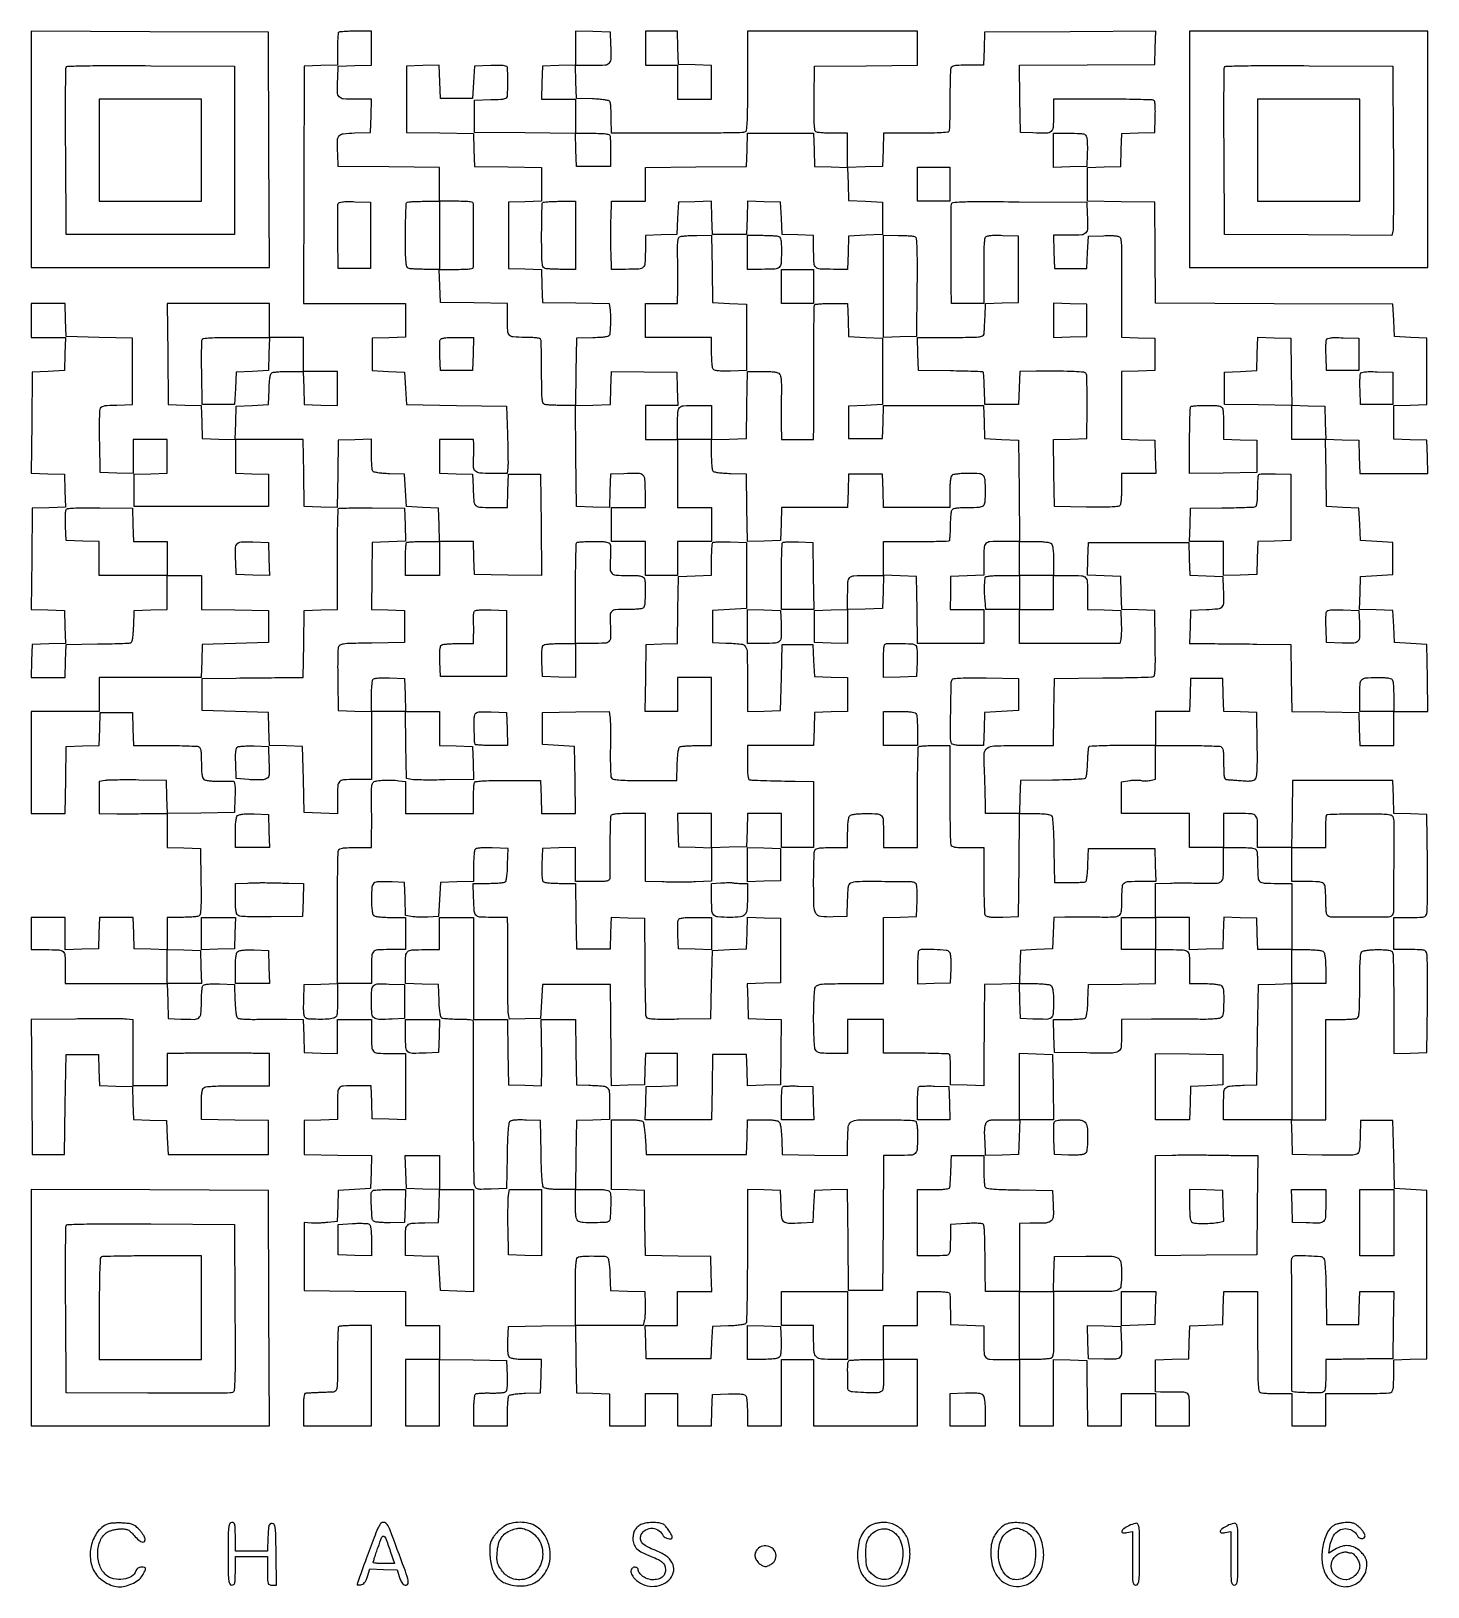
# Model space of a CAD drawing. Extents: x 156 to 936, y 100 to 969.
import ezdxf

# ---------------------------------------------------------------- set-up
doc = ezdxf.new("R2010")
doc.units = 0

msp = doc.modelspace()

# ---------------------------------------------------------------- linework, layer by layer
for points in [[(327.666667, 968.333333, 0.174595), (327.400837, 967.768224, 0.005912), (327.195833, 965.278732, 0.010516), (327.048335, 962.289663, 0.007069), (327, 958.870859), (327, 950.075052), (317.75, 949.787526), (308.5, 949.5), (308.242862, 883.25), (307.985724, 817), (336.492862, 817), (365, 817), (365, 807.537526), (365, 798.075052), (355.75, 797.787526), (346.5, 797.5), (346.5, 788.5), (346.5, 779.5), (355.5, 779), (364.5, 778.5), (365, 769.5), (365.5, 760.5), (393.5, 760), (421.5, 759.5), (422, 744, -0.002475), (422.168552, 737.826812, -0.003098), (422.261076, 732.098438, -0.002498), (422.284907, 727.29226, -0.024026), (422.186642, 725.25), (421.873283, 722), (413.004029, 722, -0.015284), (406.466671, 722.199887, -0.167739), (404.077119, 723.19196, -0.203342), (403.047843, 725.357541, -0.023972), (403.077638, 730.810257, 0.005693), (403.161591, 732.807338, 0.00475), (403.20645, 734.930201, 0.004796), (403.210405, 736.873443, 0.013017), (403.164151, 738.25), (403, 741), (393.5, 741), (384, 741), (384, 731.537526), (384, 722.075052), (393.25, 721.787526), (402.5, 721.5), (402.754332, 714.5, 0.009054), (403.188689, 706.527107, 0.165063), (404.165084, 704.215838, 0.199365), (406.286679, 703.190094, 0.014194), (412.981526, 703), (421.924948, 703), (422.212474, 712.25), (422.5, 721.5), (431.5, 721.5), (440.5, 721.5), (440.765611, 693.227877), (441.031222, 664.955755), (422.265611, 665.227877), (403.5, 665.5), (403.212474, 674.75), (402.924948, 684), (393.5, 684), (384.075052, 684), (383.787526, 693.25), (383.5, 702.5), (374.5, 703), (365.5, 703.5), (365, 712.5), (364.5, 721.5), (356.031844, 721.793967, -0.010674), (352.460658, 721.994333, -0.020911), (349.63313, 722.333008, -0.02067), (347.533237, 722.763838, -0.192561), (346.797157, 723.293967, -0.112803), (346.494347, 724.145887, -0.008673), (346.251296, 726.580189, -0.011541), (346.07707, 729.525269, -0.008541), (346.015313, 732.787526), (346, 741.075052), (336.75, 740.787526), (327.5, 740.5), (327.227798, 721.712768), (326.955596, 702.925536), (317.727798, 703.212768), (308.5, 703.5), (308.227935, 722.25), (307.955869, 741), (288.940409, 741), (269.924948, 741), (270.212474, 750.25), (270.5, 759.5), (279.5, 760), (288.5, 760.5), (288.793967, 768.968156, -0.010674), (288.994333, 772.539342, -0.020911), (289.333008, 775.36687, -0.02067), (289.763838, 777.466763, -0.192561), (290.293967, 778.202843, -0.112531), (291.144249, 778.505585, -0.008778), (293.558142, 778.748704, -0.011623), (296.478979, 778.922925, -0.008617), (299.712474, 778.984687), (307.924948, 779), (308.212474, 769.75), (308.5, 760.5), (317.75, 760.212474), (327, 759.924948), (327, 769.462474), (327, 779), (317.5, 779), (308, 779), (308, 788.5), (308, 798), (298.5, 798), (289, 798), (289, 807.5), (289, 817), (260.484427, 817), (231.968853, 817), (232.234427, 788.75), (232.5, 760.5), (241.712964, 760.212964), (250.925929, 759.925929), (251.212964, 750.712964), (251.5, 741.5), (260.75, 741.212474), (270, 740.924948), (270, 731.5), (270, 722.075052), (279.25, 721.787526), (288.5, 721.5), (288.5, 712.5), (288.5, 703.5), (251, 703.5), (213.5, 703.5), (213.5, 712.5), (213.5, 721.5), (222.75, 721.787526), (232, 722.075052), (232, 731.537526), (232, 741), (222.5, 741), (213, 741), (213, 731.462474), (213, 721.924948), (203.75, 722.212474), (194.5, 722.5), (194.214485, 739, -0.003275), (194.144785, 745.481573, -0.004516), (194.172883, 751.302666, -0.002903), (194.268925, 756.186011, -0.054081), (194.473799, 757.711203, -0.12694), (195.132916, 758.934777, -0.141216), (196.278305, 759.626938, -0.052168), (198.484491, 759.980162, -0.005372), (203.759315, 760.211203), (212.5, 760.5), (212.5, 779), (212.5, 797.5), (194, 798), (175.5, 798.5), (175.212474, 807.75), (174.924948, 817), (165.462474, 817), (156, 817), (156, 807.5), (156, 798), (165.537526, 798), (175.075052, 798), (174.787526, 788.75), (174.5, 779.5), (165.5, 779), (156.5, 778.5), (156.234491, 750.287731), (155.968982, 722.075462), (165.234491, 721.787731), (174.5, 721.5), (174.787023, 712.288016), (175.074046, 703.076031), (165.787023, 702.788016), (156.5, 702.5), (156.234491, 674.287731), (155.968982, 646.075462), (165.234491, 645.787731), (174.5, 645.5), (174.787023, 636.288016), (175.074046, 627.076031), (165.787023, 626.788016), (156.5, 626.5), (156.212474, 617.25), (155.924948, 608), (165.424948, 608), (174.924948, 608), (175.212474, 617.25), (175.5, 626.5), (192.966527, 626.7261, 0.002462), (199.750087, 626.847322, 0.003696), (205.667646, 627.025995, 0.001539), (210.726185, 627.231768, 0.080844), (211.676915, 627.429515, 0.236839), (212.253534, 628.061932, 0.027582), (212.682128, 629.987394, 0.023653), (213.010207, 632.788974, 0.009092), (213.210388, 636.703415), (213.5, 645.5), (222.75, 645.787526), (232, 646.075052), (232, 655.537526), (232, 665), (241.5, 665), (251, 665), (251, 655.522065), (251, 646.044131), (269.75, 645.772065), (288.5, 645.5), (288.5, 636.5), (288.5, 627.5), (270, 627), (251.5, 626.5), (251.212474, 617.25), (250.924948, 608), (222.462474, 608), (194, 608), (194, 598.5), (194, 589), (175, 589), (156, 589), (156, 560.5), (156, 532), (165.477935, 532), (174.955869, 532), (175.227935, 550.75), (175.5, 569.5), (184.712964, 569.787036), (193.925929, 570.074071), (194.212964, 579.287036), (194.5, 588.5), (203.5, 588.5), (212.5, 588.5), (212.787526, 579.25), (213.075052, 570), (230.455738, 570, -0.003251), (237.230164, 569.95595, -0.004749), (243.195498, 569.821697, -0.002404), (248.244887, 569.63576, -0.081377), (249.418213, 569.393011, -0.186509), (250.209808, 568.677168, -0.072753), (250.683838, 567.254256, -0.036588), (250.935242, 564.826456, -0.00751), (251, 560.515456, 0.009806), (251.075237, 556.679478, 0.026113), (251.325201, 553.953345, 0.035096), (251.73446, 552.068503, 0.149626), (252.359516, 551.116592, 0.125122), (253.277886, 550.68, 0.01831), (255.331739, 550.352328, 0.019592), (257.853449, 550.144036, 0.01517), (260.609516, 550.108492, -0.001828), (263.342516, 550.146172, -0.002354), (265.854544, 550.159794, -0.001796), (267.959751, 550.15374, -0.020507), (268.788933, 550.114346, -0.298927), (269.401384, 549.629701, -0.052069), (269.733857, 548.117241, -0.029423), (269.871352, 545.550078, -0.006922), (269.788933, 541.25), (269.5, 532.5), (250.787816, 532.228074), (232.075632, 531.956148), (231.787816, 541.228074), (231.5, 550.5), (216, 550.733339, 0.003421), (209.826824, 550.784029, 0.00428), (204.098437, 550.742843, 0.003469), (199.295853, 550.633871, 0.032918), (197.25, 550.438026), (194, 549.909374), (194, 540.954687), (194, 532), (203.75, 531.936029, 0.001497), (208.15391, 531.920323, 0.000914), (213.353125, 531.926856, 0.000916), (218.504856, 531.952183, 0.001626), (222.75, 531.994633), (232, 532.117209), (232, 522.59613), (232, 513.075052), (241.25, 512.787526), (250.5, 512.5), (250.773242, 494.073381, -0.003139), (250.85189, 484.874845, -0.013555), (250.716146, 479.410177, -0.01557), (250.421641, 475.873481, -0.226527), (249.773242, 474.838694, -0.110913), (248.885205, 474.51997, -0.009356), (246.450577, 474.263497, -0.012063), (243.502688, 474.080135, -0.009035), (240.25, 474.015313), (232, 474), (232, 464.962474), (232, 455.924948), (222.75, 456.212474), (213.5, 456.5), (213.211067, 465.25), (212.922134, 474), (203.5, 474), (194.077866, 474), (193.788933, 465.25), (193.5, 456.5), (184.25, 456.212474), (175, 455.924948), (175, 464.962474), (175, 474), (165.5, 474), (156, 474), (156, 465), (156, 456), (163.918213, 456, -0.01141), (171.400012, 455.829247, -0.175208), (173.747254, 454.85745, -0.195511), (174.800362, 452.650479, -0.014768), (175, 445.893011), (175, 437), (203.463788, 437), (231.927576, 437), (232.213788, 427.25), (232.5, 417.5), (239.479083, 417.199088, 0.011976), (247.044482, 417.05428, 0.166891), (249.583517, 417.939726, 0.208495), (250.756384, 420.120646, 0.020117), (251.015313, 426.269052, -0.009191), (251.081042, 429.515863, -0.012224), (251.267102, 432.462007, -0.009569), (251.527552, 434.894739, -0.110329), (251.850966, 435.793098, -0.187221), (252.659703, 436.389362, -0.039341), (254.4185, 436.721251, -0.027159), (257.085459, 436.864234, -0.008519), (261.085653, 436.793098), (269.5, 436.5), (269.792098, 427.532999, 0.009858), (269.991754, 423.71747, 0.020103), (270.327592, 420.736728, 0.019888), (270.755925, 418.535291, 0.190822), (271.292098, 417.766591, 0.119292), (272.152746, 417.455183, 0.008999), (274.642054, 417.226232, 0.012014), (277.656184, 417.076334, 0.008841), (281, 417.049645, -0.001414), (284.918146, 417.076573, -0.000779), (289.709289, 417.08848, -0.000777), (294.568067, 417.085431, -0.001247), (298.712474, 417.066053), (307.924948, 417), (308.212474, 407.75), (308.5, 398.5), (317.75, 398.212474), (327, 397.924948), (327, 407.462474), (327, 417), (336.5, 417), (346, 417), (346, 409.081787, 0.01141), (346.170753, 401.599988, 0.175208), (347.14255, 399.252746, 0.195511), (349.349521, 398.199638, 0.014768), (356.106989, 398), (365, 398), (365, 379.462474), (365, 360.924948), (355.75, 361.212474), (346.5, 361.5), (346.212474, 370.75), (345.924948, 380), (337.069463, 380, 0.014852), (330.343338, 379.800158, 0.195466), (328.140972, 378.748573, 0.175109), (327.170847, 376.405561, 0.011465), (327, 368.955738), (327, 361.075052), (317.75, 360.787526), (308.5, 360.5), (308.5, 351), (308.5, 341.5), (327.287232, 341.227798), (346.074464, 340.955596), (345.787232, 331.727798), (345.5, 322.5), (336.5, 322), (327.5, 321.5), (327.212047, 312.817214), (326.924095, 304.134429), (321.712047, 303.582482, -0.010375), (319.424335, 303.38812, -0.007396), (316.856039, 303.261623, -0.007471), (314.402208, 303.21382, -0.015789), (312.5, 303.265268), (308.5, 303.5), (308.5, 284.5), (308.5, 265.5), (336.75, 265.234427), (365, 264.968853), (365, 255.484427), (365, 246), (374.5, 246), (384, 246), (384, 236.5), (384, 227), (374.5, 227), (365, 227), (365, 208.5), (365, 190), (374.5, 190), (384, 190), (384, 208.522065), (384, 227.044131), (402.75, 226.772065), (421.5, 226.5), (421.793098, 218.085653, -0.008579), (421.863653, 214.091053, -0.027002), (421.720376, 211.414933, -0.038864), (421.388353, 209.642382, -0.183076), (420.793098, 208.817338, -0.113432), (419.921368, 208.491447, -0.012579), (417.793131, 208.263496, -0.014808), (415.211179, 208.129293, -0.011482), (412.396283, 208.131109, 0.009569), (409.591934, 208.143646, 0.012695), (407.042562, 208.041471, 0.010052), (404.936987, 207.860901, 0.112451), (404.146283, 207.590408, 0.205089), (403.650955, 206.885693, 0.020866), (403.304932, 204.824969, 0.020975), (403.073087, 202.027657, 0.010188), (403, 198.440983), (403, 190), (412.5, 190), (422, 190), (422.015313, 197.75, -0.009121), (422.07711, 200.806269, -0.012155), (422.251296, 203.57771, -0.009471), (422.494844, 205.866303, -0.110752), (422.797157, 206.706033, -0.192561), (423.533237, 207.236162, -0.02067), (425.63313, 207.666992, -0.020911), (428.460658, 208.005667, -0.010674), (432.031844, 208.206033), (440.5, 208.5), (440.787526, 217.75), (441.075052, 227), (432.659971, 227, -0.009216), (428.629964, 227.07429, -0.027852), (425.896733, 227.327985, -0.0407), (424.053907, 227.75869, -0.142737), (423.05437, 228.434488, -0.124531), (422.554045, 229.483766, -0.025784), (422.254974, 231.523339, -0.022332), (422.120193, 234.250403, -0.011351), (422.181926, 237.684488), (422.5, 245.5), (441.227854, 245.771984), (459.955708, 246.043968), (460.227854, 227.271984), (460.5, 208.5), (469.75, 208.212474), (479, 207.924948), (479, 198.962474), (479, 190), (489, 190), (499, 190), (499, 199), (499, 208), (508, 208), (517, 208), (517, 199), (517, 190), (526.461067, 190), (535.922134, 190), (536.211067, 198.75), (536.5, 207.5), (545.41543, 207.791346, -0.007874), (549.674656, 207.863419, -0.025891), (552.481964, 207.721257, -0.03736), (554.324421, 207.391596, -0.190691), (555.150117, 206.791346, -0.10844), (555.472644, 205.905885, -0.010308), (555.733216, 203.60277, -0.012782), (555.918998, 200.812394, -0.009736), (555.984687, 197.75), (556, 190), (565.5, 190), (575, 190), (575, 208.5), (575, 227), (584, 227), (593, 227), (593, 208.5), (593, 190), (622, 190), (651, 190), (651, 208.5), (651, 227), (641.5, 227), (632, 227), (632, 236.5), (632, 246), (641.5, 246), (651, 246), (651, 255.5), (651, 265), (660, 265, -0.007392), (664.254655, 264.937097, -0.026743), (666.952988, 264.71251, -0.040246), (668.622333, 264.344532, -0.307649), (669.099641, 263.75, -0.012318), (669.145396, 262.917561, -0.000814), (669.21418, 260.517187, -0.001177), (669.284784, 257.655324, -0.00088), (669.349641, 254.5), (669.5, 246.5), (678.75, 246.212474), (688, 245.924948), (688, 238.044262, 0.011843), (688.177219, 230.563142, 0.181411), (689.181087, 228.229778, 0.190384), (691.452643, 227.189848, 0.013266), (698.606989, 227), (708, 227), (708, 208.5), (708, 190), (717.5, 190), (727, 190), (727, 208.537526), (727, 227.075052), (736.25, 226.787526), (745.5, 226.5), (745.618124, 216.5, 0.000282), (745.672948, 212.069984, 0.00019), (745.740287, 207.014062, 0.000191), (745.809148, 202.123802, 0.00038), (745.868124, 198.25), (746, 190), (755.5, 190), (765, 190), (765, 199), (765, 208), (774.5, 208), (784, 208), (784, 199), (784, 190), (793.5, 190), (803, 190), (803, 198.980948, 0.013008), (802.828184, 205.583848, 0.173919), (801.90584, 207.787335, 0.198301), (799.844546, 208.753873, 0.017689), (794, 208.821454, -0.00396), (792.075628, 208.790871, -0.003223), (790.014063, 208.787729, -0.003256), (788.11514, 208.809445, -0.008489), (786.75, 208.857142), (784, 209), (784, 217.962474), (784, 226.924948), (793.25, 227.212474), (802.5, 227.5), (802.787036, 236.712964), (803.074071, 245.925929), (812.287036, 246.212964), (821.5, 246.5), (821.787526, 255.75), (822.075052, 265), (831.537526, 265), (841, 265), (841, 237.106989, 0.001482), (841.047441, 221.102837, 0.01238), (841.269618, 213.864913, 0.020733), (841.66906, 209.7558, 0.273), (842.581787, 208.606989, 0.06844), (843.599719, 208.368926, 0.007317), (846.0249, 208.178303, 0.008902), (848.933927, 208.044385, 0.00705), (852.081787, 208), (860, 208), (860, 199), (860, 190), (869.5, 190), (879, 190), (879, 199), (879, 208), (896.418213, 208, 0.003244), (903.207024, 208.044049, 0.00474), (909.184475, 208.178303, 0.002396), (914.244542, 208.364228, 0.081401), (915.418213, 208.606989, 0.192061), (916.216672, 209.344751, 0.070053), (916.688208, 210.839867, 0.03465), (916.936924, 213.412948, 0.006773), (917, 218.069463), (917, 226.924948), (926.25, 227.212474), (935.5, 227.5), (935.5, 274.5), (935.5, 321.5), (926.5, 322), (917.5, 322.5), (917, 341.5), (916.5, 360.5), (907.5, 360.5), (898.5, 360.5), (898.212602, 351.259666, -0.00489), (897.982731, 345.638586, -0.049911), (897.633757, 343.335649, -0.13999), (896.942081, 342.15054, -0.131433), (895.712602, 341.47415, -0.054074), (894.186613, 341.269145, -0.002906), (889.303077, 341.172986, -0.004518), (883.481673, 341.144811, -0.003277), (877, 341.214485), (860.5, 341.5), (860.213788, 351.25), (859.927576, 361), (869.463788, 361), (879, 361), (879, 389), (879, 417), (886.918213, 417, 0.00705), (890.066073, 417.044385, 0.008902), (892.9751, 417.178303, 0.007317), (895.400281, 417.368926, 0.06844), (896.418213, 417.606989, 0.246394), (897.284593, 418.592366, 0.037978), (897.719073, 421.248473, 0.01896), (897.948499, 425.994183, 0.002598), (898, 435.906989, -0.003891), (898.06403, 444.133877, -0.011967), (898.283912, 449.697868, -0.011367), (898.620179, 453.590883, -0.170757), (899.2, 454.8, -0.142062), (900.111853, 455.301898, -0.021703), (902.174718, 455.672007, -0.021121), (904.863816, 455.91981, -0.012415), (908.093011, 456, -0.008396), (912.063507, 455.933322, -0.038703), (914.347444, 455.678871, -0.075375), (915.69971, 455.202375, -0.180715), (916.393011, 454.418213, -0.085483), (916.638063, 453.183073, -0.001101), (916.821697, 445.235952, -0.003161), (916.956091, 436.017711, -0.002064), (917, 425.380687), (917, 397.924948), (926.25, 398.212474), (935.5, 398.5), (935.780941, 425, 0.002017), (935.848704, 435.317487, 0.002973), (935.817795, 444.376562, 0.001377), (935.724366, 452.089955, 0.056278), (935.511889, 453.75, 0.122466), (934.853609, 455.003832, 0.154152), (933.733065, 455.672057, 0.05329), (931.547349, 455.94748, 0.004718), (925.980948, 456), (917, 456), (917, 465), (917, 474), (925.980948, 474, 0.004718), (931.547349, 474.05252, 0.05329), (933.733065, 474.327943, 0.154152), (934.853609, 474.996168, 0.122466), (935.511889, 476.25, 0.056278), (935.724366, 477.910045, 0.001377), (935.817795, 485.623438, 0.002973), (935.848704, 494.682513, 0.002017), (935.780941, 505), (935.5, 531.5), (926.287036, 531.787036), (917.074071, 532.074071), (916.787036, 541.287036), (916.5, 550.5), (888.5, 550.5), (860.5, 550.5), (860.227935, 531.75), (859.955869, 513), (850.477935, 513), (841, 513), (841, 520.918213, 0.01141), (840.829247, 528.400012, 0.175208), (839.85745, 530.747254, 0.195511), (837.650479, 531.800362, 0.014768), (830.893011, 532), (822, 532), (822, 522.5), (822, 513), (812.5, 513), (803, 513), (803, 522.5), (803, 532), (784, 532), (765, 532), (765, 540.886456), (765, 549.772912), (769.513084, 550.449691, -0.018097), (771.38833, 550.661854, -0.017623), (773.290707, 550.740326, -0.017833), (774.964516, 550.690632, -0.060571), (776.035555, 550.488715, 0.053553), (777.016265, 550.289581, 0.024149), (778.329334, 550.230406, 0.023577), (779.735164, 550.301318, 0.029674), (781.022471, 550.504936), (784, 551.158911), (784, 560.579455), (784, 570), (801.418213, 570, -0.003244), (808.207024, 569.955951, -0.00474), (814.184475, 569.821697, -0.002396), (819.244542, 569.635772, -0.081401), (820.418213, 569.393011, -0.192406), (821.217093, 568.653872, -0.06988), (821.688469, 567.154102, -0.034532), (821.937024, 564.571713, -0.00673), (822, 559.893011, 0.005247), (822.053268, 554.816874, 0.043117), (822.300458, 552.519135, 0.126149), (822.834117, 551.398168, 0.215717), (823.75, 550.955089, -0.009471), (824.79223, 550.908576, -0.00137), (826.914533, 550.7677, -0.001552), (829.423452, 550.586427, -0.001328), (832.065431, 550.380235, 0.010997), (835.366379, 550.186745, 0.038792), (837.488314, 550.273769, 0.064103), (838.905177, 550.63037, 0.126539), (839.838991, 551.305996, 0.149198), (840.41907, 552.691464, 0.012995), (840.705793, 556.542746, 0.012182), (840.840181, 562.150574, 0.003726), (840.773559, 570.630851), (840.5, 588.5), (831.287036, 588.787036), (822.074071, 589.074071), (821.787036, 598.287036), (821.5, 607.5), (812.5, 607.5), (803.5, 607.5), (803.212474, 598.25), (802.924948, 589), (793.462474, 589), (784, 589), (784, 579.5), (784, 570), (765.559017, 570, 0.003967), (758.454793, 569.943628, 0.006355), (752.393136, 569.770341, 0.001891), (747.171544, 569.534839, 0.246935), (746.634845, 569.218184, 0.111705), (746.432174, 568.628578, 0.004601), (746.208769, 566.388377, 0.007804), (746.008635, 563.710128, 0.005439), (745.862895, 560.682668, -0.007296), (745.704886, 557.635974, -0.009963), (745.467872, 554.897434, -0.007125), (745.19308, 552.628182, -0.105089), (744.923628, 551.876428, -0.236718), (744.146216, 551.397282, -0.005511), (739.726904, 551.058793, -0.009807), (733.995915, 550.796073, -0.004286), (726.386561, 550.661943), (708.5, 550.5), (708.212474, 541.25), (707.924948, 532), (698.462474, 532), (689, 532), (688.91001, 539.25, 0.003085), (688.845545, 542.719061, 0.001413), (688.720742, 547.243835, 0.001399), (688.56255, 552.007114, 0.001931), (688.392061, 556.282204, -0.018795), (688.33478, 565.618896, -0.239679), (689.970089, 568.598605, -0.144751), (693.796592, 569.828033, -0.005842), (708.513118, 570), (726.955869, 570), (727.227935, 588.75), (727.5, 607.5), (754.5, 607.752167, 0.001603), (764.940755, 607.883153, 0.002492), (773.94259, 608.069831, 0.000725), (781.763991, 608.28238, 0.082361), (782.772646, 608.479472, 0.281055), (783.428156, 609.314558, 0.016062), (783.719045, 612.712092, 0.014005), (783.853729, 618.038519, 0.003048), (783.772646, 627.227305), (783.5, 645.5), (774.287036, 645.787036), (765.074071, 646.074071), (764.787036, 655.287036), (764.5, 664.5), (755.212977, 664.788016), (745.925954, 665.076031), (746.212977, 674.288016), (746.5, 683.5), (774.5, 683.5), (802.5, 683.5), (802.787036, 674.287036), (803.074071, 665.074071), (812.287036, 664.787036), (821.5, 664.5), (821.800912, 657.520917, -0.012477), (821.937542, 649.988791, -0.170867), (821.02491, 647.45151, -0.198326), (818.777845, 646.237089, -0.017722), (812.240685, 645.788797), (803.5, 645.5), (803.212474, 636.25), (802.924948, 627), (812.212474, 626.942909, -0.000516), (817.041051, 626.908247, -0.000157), (824.353039, 626.845921, -0.000157), (832.544585, 626.77095, -0.000172), (840.5, 626.692909), (859.5, 626.5), (859.771984, 607.771984), (860.043969, 589.043969), (878.771984, 588.771984), (897.5, 588.5), (897.787526, 579.25), (898.075052, 570), (907.537526, 570), (917, 570), (917, 579.5), (917, 589), (926.522065, 589), (936.044131, 589), (935.772065, 607.75), (935.5, 626.5), (926.5, 627), (917.5, 627.5), (917, 636.5), (916.5, 645.5), (907.212977, 645.788016), (897.925954, 646.076031), (898.212977, 655.288016), (898.5, 664.5), (907.5, 665), (916.5, 665.5), (916.5, 674.5), (916.5, 683.5), (907.5, 684), (898.5, 684.5), (898, 693.5), (897.5, 702.5), (888.5, 703), (879.5, 703.5), (879.227796, 722.28782), (878.955591, 741.075639), (888.227796, 740.78782), (897.5, 740.5), (897.787526, 731.25), (898.075052, 722), (917.075052, 722), (936.075052, 722), (935.787526, 731.25), (935.5, 740.5), (926.25, 740.787526), (917, 741.075052), (917, 750.5), (917, 759.924948), (926.25, 760.212474), (935.5, 760.5), (935.5, 779), (935.5, 797.5), (926.5, 798), (917.5, 798.5), (917, 807.5), (916.5, 816.5), (850.265561, 816.757133), (784.031122, 817.014266), (783.765561, 845.257133), (783.5, 873.5), (764.75, 873.772065), (746, 874.044131), (746, 883.484539), (746, 892.924948), (755.25, 893.212474), (764.5, 893.5), (764.787036, 902.712964), (765.074071, 911.925929), (774.287036, 912.212964), (783.5, 912.5), (783.792979, 920.907021, 0.009357), (783.845871, 924.187384, 0.013543), (783.759872, 927.084503, 0.009139), (783.580716, 929.467605, 0.174769), (783.268856, 930.131144, 0.192565), (782.030058, 930.662105, 0.001136), (769.334102, 930.943724, 0.004358), (754.412366, 931.110698, 0.002434), (736.25, 931.067194), (727, 931), (727, 922.019052, -0.01682), (726.772817, 915.267676, -0.202101), (725.627338, 912.990719, -0.176722), (723.11956, 912.058134, -0.012322), (715.479083, 912.199088), (708.5, 912.5), (708.227979, 931.237953), (707.955958, 949.975907), (745.727979, 950.237953), (783.5, 950.5), (783.787654, 959.75972), (784.075309, 969.01944), (736.287654, 968.75972), (688.5, 968.5), (688.212474, 959.25), (687.924948, 950), (679.029862, 950, 0.005979), (674.082695, 949.940842, 0.039956), (671.636262, 949.686024, 0.095621), (670.299469, 949.160881, 0.180339), (669.608486, 948.25, 0.063975), (669.400256, 946.99449, 0.002442), (669.249926, 942.253355, 0.004347), (669.14802, 936.62964, 0.003046), (669.126899, 930.293337, -0.003729), (669.09735, 924.006858, -0.005654), (668.969055, 918.540901, -0.002362), (668.784892, 913.880994, -0.12803), (668.526784, 913.043337, -0.239076), (667.751157, 912.570056, -0.005587), (663.356585, 912.273573, -0.009837), (657.63275, 912.064463, -0.004211), (649.978509, 912), (632.075052, 912), (631.787526, 902.75), (631.5, 893.5), (621.75, 893.213788), (612, 892.927576), (612, 902.463788), (612, 912), (603.75, 912.015313, -0.00867), (600.501169, 912.077681, -0.011678), (597.565242, 912.253721, -0.008851), (595.13911, 912.499465, -0.112315), (594.28061, 912.805412, -0.228634), (593.67255, 913.785663, -0.013089), (593.382853, 917.421853, -0.012963), (593.23398, 922.853289, -0.003424), (593.28061, 931.540099), (593.5, 949.5), (622.25, 949.765335), (651, 950.030671), (651, 959.515335), (651, 969), (603.5, 969), (556, 969), (556, 941.106989, -0.001482), (555.952559, 925.102837, -0.01238), (555.730382, 917.864913, -0.020733), (555.33094, 913.7558, -0.273), (554.418213, 912.606989, -0.087168), (553.155181, 912.360793, -0.00066), (542.603225, 912.178303, -0.002435), (530.491593, 912.043843, -0.001558), (516.418213, 912), (480, 912), (479.984687, 920.25, 0.008591), (479.922842, 923.498009, 0.011595), (479.748365, 926.431384, 0.008743), (479.504907, 928.855762, 0.112618), (479.201688, 929.707902, 0.195149), (478.447011, 930.24575, 0.020215), (476.262875, 930.673305, 0.020298), (473.292364, 931.008289, 0.009786), (469.467001, 931.207902), (460.5, 931.5), (460.212474, 940.75), (459.924948, 950), (469.443422, 950, 0.014946), (476.627699, 950.214802, 0.197184), (478.972481, 951.345011, 0.183239), (479.938215, 953.836261, 0.012613), (479.800912, 961.520917), (479.5, 968.5), (469.75, 968.786212), (460, 969.072424), (460, 959.573738), (460, 950.075052), (450.75, 949.787526), (441.5, 949.5), (441.212474, 940.25), (440.924948, 931), (450.462474, 931), (460, 931), (460, 921.484427), (460, 911.968853), (431.75, 912.234427), (403.5, 912.5), (403.5, 921.5), (403.5, 930.5), (412.75, 930.787526, 0.004756), (418.244984, 931.010666, 0.046799), (420.535519, 931.341931, 0.145925), (421.618326, 931.971956, 0.183019), (422.058824, 933.037526, 0.004742), (422.081687, 934.153752, 0.000902), (422.100368, 936.186023, 0.000963), (422.11333, 938.558986, 0.000884), (422.117647, 941, 0.000894), (422.113337, 943.409938, 0.001057), (422.100368, 945.689148, 0.000921), (422.081806, 947.613368, 0.006688), (422.058824, 948.537526, 0.262977), (421.580758, 949.312827, 0.092879), (420.296091, 949.736714, 0.035859), (417.802139, 949.891024, 0.005295), (412.75, 949.787526), (403.5, 949.5), (403, 940.5), (402.5, 931.5), (393.5, 931.5), (384.5, 931.5), (384.211984, 940.787023), (383.923969, 950.074046), (374.711984, 949.787023), (365.5, 949.5), (365.5, 931), (365.5, 912.5), (384.212764, 912.228072), (402.925529, 911.956143), (403.212764, 902.728072), (403.5, 893.5), (422.25, 893.227935), (441, 892.955869), (441, 883.515461), (441, 874.075052), (431.75, 873.787526), (422.5, 873.5), (422.5, 855), (422.5, 836.5), (431.712964, 836.212964), (440.925929, 835.925929), (441.212964, 826.712964), (441.5, 817.5), (460.165778, 817.228244), (478.831556, 816.956489), (479.282973, 813.228244, -0.019979), (479.498361, 810.559795, -0.012712), (479.545625, 807.443709, -0.011103), (479.429453, 803.866323, -0.007467), (479.145107, 799.787526, -0.221609), (478.628613, 798.886918, -0.10139), (477.358228, 798.331995, -0.039123), (474.880559, 798.004188, -0.005565), (469.75, 797.787526), (460.5, 797.5), (460.227935, 778.75), (459.955869, 760), (452.059722, 760, -0.006911), (448.92294, 760.043358, -0.008772), (446.029082, 760.174211, -0.007144), (443.61714, 760.360342, -0.068884), (442.61809, 760.593058, -0.249212), (441.777147, 761.559807, -0.035582), (441.354298, 764.242972, -0.018675), (441.127771, 768.975556, -0.002712), (441.078981, 778.619493, 0.003225), (441.037905, 785.371428, 0.004949), (440.906737, 791.2178, 0.001833), (440.726124, 796.23313, 0.12919), (440.483662, 797.026435, 0.219303), (439.902365, 797.411827, 0.011289), (437.610604, 797.714015, 0.016227), (434.785017, 797.929384, 0.010906), (431.547972, 798, -0.016716), (425.235875, 798.21108, -0.200569), (423.101468, 799.275865, -0.168525), (422.1647, 801.633135, -0.011087), (422, 809.059722), (422, 816.955869), (403.25, 817.227935), (384.5, 817.5), (384.212474, 826.75), (383.924948, 836), (393.462474, 836, 0.005538), (398.536636, 836.056205, 0.033365), (401.161134, 836.290027, 0.07855), (402.549711, 836.738412, 0.277744), (403.027027, 837.5, 0.004006), (403.037847, 838.58162, 0.000112), (403.046115, 843.259375, 0.000229), (403.052092, 848.760583, 0.000157), (403.054054, 855, 0.000157), (403.052092, 861.239417, 0.000229), (403.046115, 866.740625, 0.000112), (403.037847, 871.41838, 0.004006), (403.027027, 872.5, 0.277263), (402.550872, 873.261248, 0.078848), (401.167391, 873.709815, 0.033486), (398.55242, 873.943738, 0.005568), (393.5, 874), (384, 874), (384, 883.484427), (384, 892.968853), (355.75, 893.234427), (327.5, 893.5), (327.199088, 900.479083, -0.012477), (327.062458, 908.011209, -0.170867), (327.97509, 910.54849, -0.198326), (330.222155, 911.762911, -0.017722), (336.759315, 912.211203), (345.5, 912.5), (345.787526, 921.75), (346.075052, 931), (337.056578, 931, -0.016678), (330.275018, 931.226268, -0.201759), (327.993289, 932.370644, -0.177188), (327.058373, 934.877164, -0.012342), (327.199088, 942.520917), (327.5, 949.5), (336.75, 949.787526), (346, 950.075052), (346, 959.537526), (346, 969), (337.166667, 969, 0.007039), (333.733476, 968.951666, 0.010477), (330.732292, 968.804167, 0.005871), (328.23216, 968.599192, 0.174709)], [(269.5, 902.5), (269.5, 855.5), (222.5, 855.5), (175.5, 855.5), (175.239372, 901.5, -0.000997), (175.174287, 919.225103, -0.001596), (175.197198, 934.357597, -0.000282), (175.267665, 947.72814, -0.090314), (175.461789, 948.759906, -0.301449), (176.45055, 949.464468, -0.003096), (185.402033, 949.70934, -0.005599), (198.68089, 949.841585, -0.001079), (222.722417, 949.759906), (269.5, 949.5)], [(916.777529, 904.5, -0.001169), (916.844214, 887.089041, -0.00181), (916.812248, 872.054912, -0.000538), (916.723164, 858.995066, -0.057675), (916.505999, 857.240125), (915.956939, 854.980251), (869.22847, 855.240125), (822.5, 855.5), (822.239372, 901.5, -0.000997), (822.174287, 919.225103, -0.001596), (822.197198, 934.357597, -0.000282), (822.267665, 947.72814, -0.090314), (822.461789, 948.759906, -0.301449), (823.45055, 949.464468, -0.003096), (832.402033, 949.70934, -0.005599), (845.68089, 949.841585, -0.001079), (869.722417, 949.759906), (916.5, 949.5)], [(479.209895, 910.75, -0.067363), (479.374306, 909.906069, -0.004827), (479.489607, 907.517187, -0.006714), (479.561587, 904.6553, -0.005019), (479.566883, 901.5), (479.5, 893.5), (470, 893.5), (460.5, 893.5), (460.212474, 902.75), (459.924948, 912), (469.355485, 912, -0.00751), (473.746462, 911.934044, -0.024038), (476.664962, 911.705626, -0.031643), (478.575043, 911.339394, -0.252991)], [(593.212474, 902.75), (593.5, 893.5), (602.712964, 893.212964), (611.925929, 892.925929), (612.212964, 883.712964), (612.5, 874.5), (622, 874), (631.5, 873.5), (631.5, 864.5), (631.5, 855.5), (622, 855), (612.5, 854.5), (612.212474, 845.25), (611.924948, 836), (604.044262, 836, -0.011464), (596.594527, 836.17083, -0.175092), (594.251486, 837.140867, -0.19548), (593.199869, 839.34305, -0.014857), (593, 846.068056), (593, 854.922134), (584.25, 855.211067), (575.5, 855.5), (575, 864.5), (574.5, 873.5), (565.288016, 873.787023), (556.076031, 874.074046), (555.788016, 864.787023), (555.5, 855.5), (546, 855.5), (536.5, 855.5), (536.211984, 864.787023), (535.923969, 874.074046), (526.711984, 873.787023), (517.5, 873.5), (517, 864.5), (516.5, 855.5), (507.75, 855.211067), (499, 854.922134), (499, 846.068056, -0.014827), (498.800576, 839.344279, -0.195147), (497.750922, 837.141887, -0.175384), (495.412025, 836.171272, -0.011532), (487.986832, 836), (480.13724, 836), (479.81862, 845.5, -0.005281), (479.719285, 849.82474, -0.003101), (479.687189, 855, -0.003101), (479.719285, 860.17526, -0.005281), (479.81862, 864.5), (480.13724, 874), (489.56862, 874), (499, 874), (499, 883.484427), (499, 892.968853), (527.25, 893.234427), (555.5, 893.5), (555.787526, 902.75), (556.075052, 912), (574.5, 912), (592.924948, 912)], [(745.53186, 909.729083, -0.045288), (745.735265, 908.430652, -0.00895), (745.846004, 906.075142, -0.009416), (745.874264, 903.317546, -0.008627), (745.800912, 900.479083), (745.5, 893.5), (736.25, 893.212474), (727, 892.924948), (727, 902.462474), (727, 912), (735.980948, 912, -0.004705), (741.561989, 911.94748, -0.053705), (743.743052, 911.670919, -0.154872), (744.864468, 910.997584, -0.119781)], [(345.5, 855), (345.5, 836.5), (336.5, 836.5), (327.5, 836.5), (327.225464, 853.964868, -0.002823), (327.157086, 860.753462, -0.004215), (327.180851, 866.688445, -0.00185), (327.262501, 871.748662, -0.086861), (327.45911, 872.754039, -0.230482), (328.132433, 873.382988, -0.046818), (329.777796, 873.724608, -0.028677), (332.433667, 873.867661, -0.007362), (336.733647, 873.789171), (345.5, 873.5)], [(384, 855), (384, 836), (376.081787, 836, -0.006947), (372.935636, 836.043715, -0.008806), (370.031843, 836.175639, -0.007189), (367.611474, 836.363326, -0.068768), (366.605423, 836.597919, -0.249141), (365.754239, 837.576177, -0.035832), (365.328254, 840.283326, -0.018543), (365.100925, 845.079705, -0.002626), (365.051267, 854.958884, -0.003363), (365.098924, 861.813962, -0.005313), (365.241806, 867.691752, -0.001588), (365.435441, 872.770787, -0.188205), (365.694298, 873.360965, -0.175813), (366.239951, 873.61607, -0.005475), (368.740408, 873.812283, -0.010092), (371.735408, 873.953685, -0.006749), (375.166667, 874), (384, 874)], [(460, 855), (460, 836), (452.081787, 836, -0.006892), (448.936552, 836.043356, -0.008754), (446.035564, 836.174211, -0.00712), (443.617751, 836.360326, -0.068944), (442.61809, 836.593058, -0.249737), (441.776368, 837.562638, -0.035249), (441.354065, 840.265408, -0.01854), (441.127703, 845.032304, -0.002685), (441.079032, 854.757688, -0.002744), (441.118806, 861.552996, -0.004262), (441.235231, 867.413001, -0.001371), (441.392841, 872.473969, -0.130661), (441.601747, 873.16463, -0.228282), (442.122665, 873.497311, -0.007844), (444.592788, 873.75461, -0.013297), (447.595167, 873.939519, -0.00873), (451.059017, 874), (460, 874)], [(745.820512, 866.599009, -0.012799), (745.979621, 858.955567, -0.176965), (745.033417, 856.403806, -0.201691), (742.717126, 855.23488, -0.017332), (735.943422, 855), (726.924948, 855), (727.212474, 845.75), (727.5, 836.5), (736.5, 836.5), (745.5, 836.5), (746, 845.5), (746.5, 854.5), (754.914347, 854.793098, -0.00858), (758.908853, 854.863643, -0.026999), (761.585128, 854.720361, -0.038856), (763.357911, 854.388336, -0.183007), (764.183232, 853.793098, -0.108395), (764.512182, 852.93997, -0.013721), (764.758914, 850.970472, -0.015575), (764.916769, 848.5836, -0.012368), (764.94301, 846, 0.002941), (764.910555, 842.268045, 0.00053), (764.898373, 835.325086, 0.000572), (764.90203, 827.193978, 0.000517), (764.924124, 818.787526), (765, 798.075052), (774.25, 797.787526), (783.5, 797.5), (783.5, 788.5), (783.5, 779.5), (774.25, 779.212474), (765, 778.924948), (765, 760), (765, 741.075052), (774.25, 740.787526), (783.5, 740.5), (783.787526, 731.25), (784.075052, 722), (774.537526, 722), (765, 722), (764.984687, 713.75, -0.009039), (764.919839, 710.497272, -0.012067), (764.736403, 707.549261, -0.009361), (764.479821, 705.114544, -0.110898), (764.160966, 704.226208, -0.225497), (763.133477, 703.579568, -0.016205), (759.689515, 703.283582, -0.013907), (754.364497, 703.147687, -0.003244), (745.426279, 703.226208), (727.5, 703.5), (727.228074, 722.212184), (726.956148, 740.924368), (736.228074, 741.212184), (745.5, 741.5), (745.722771, 759, 0.004033), (745.754449, 765.792235, 0.006088), (745.662302, 771.707389, 0.002662), (745.495865, 776.737489, 0.130941), (745.204094, 777.684727, 0.233908), (743.896811, 778.489907, 0.010763), (738.528486, 778.871509, 0.011348), (730.48587, 779.086653, 0.002805), (717.287526, 779.066053), (708.075052, 779), (707.787526, 769.75), (707.5, 760.5), (698.023892, 760.5), (688.547784, 760.5), (688.347944, 769.342615, 0.004238), (688.241677, 772.761508, 0.00658), (688.08621, 775.708308, 0.002467), (687.907695, 778.225359, 0.1793), (687.737561, 778.595772, 0.188917), (687.347708, 778.766126, 0.000668), (682.185522, 778.958228, 0.003406), (676.310529, 779.12894, 0.002115), (669.413509, 779.253158), (651.5, 779.5), (651.212474, 788.75), (650.924948, 798), (669.462474, 798, 0.002033), (680.562589, 798.04513, 0.021304), (685.104104, 798.27573, 0.059389), (687.386956, 798.767014, 0.295747), (688.157892, 799.75, 0.007351), (688.342054, 802.191759, 0.001786), (688.572463, 806.229175, 0.00193), (688.781044, 810.433025, 0.004015), (688.904696, 813.712474), (689, 816.924948), (698.25, 817.212474), (707.5, 817.5), (707.5, 836), (707.5, 854.5), (698.58457, 854.791346, 0.007924), (694.330777, 854.862896, 0.025757), (691.514783, 854.720474, 0.036963), (689.659466, 854.39066, 0.186702), (688.818162, 853.791346, 0.116827), (688.487126, 852.884657, 0.009785), (688.241381, 850.382458, 0.012606), (688.08014, 847.349786, 0.009402), (688.049645, 844, -0.001416), (688.076575, 840.07931, -0.000778), (688.08848, 835.279688, -0.000775), (688.085429, 830.408872, -0.001241), (688.066053, 826.25), (688, 817), (679, 817), (670, 817), (669.910918, 820.75, -0.005672), (669.835032, 826.865779, -0.000267), (669.824107, 847.473517, -0.000137), (669.830119, 869.083259, -0.012462), (669.911119, 872.262025, -0.362788), (670.90104, 873.332239, -0.022176), (675.566396, 873.724891, -0.010784), (684.386618, 873.884148, -0.000857), (707.75, 873.762025), (745.5, 873.5)], [(536.227935, 836.25), (536.5, 817.5), (546, 817), (555.5, 816.5), (555.5, 798), (555.5, 779.5), (546.58457, 779.208654, -0.007874), (542.325344, 779.136581, -0.025891), (539.518036, 779.278743, -0.03736), (537.675579, 779.608404, -0.190691), (536.849883, 780.208654, -0.110447), (536.526866, 781.10652, -0.009524), (536.266784, 783.544105, -0.01219), (536.080961, 786.496014, -0.009158), (536.015313, 789.75), (536, 798), (517.5, 798), (499, 798), (499, 807.5), (499, 817), (508, 817), (517, 817), (517.122144, 825.75, 0.003161), (517.152891, 829.776166, 0.001758), (517.142088, 834.684163, 0.001753), (517.096273, 839.651677, 0.002836), (517.018516, 843.876937, -0.007207), (516.974178, 848.467306, -0.026256), (517.140898, 851.375954, -0.040433), (517.500978, 853.242428, -0.18574), (518.146372, 854.111625, -0.108779), (519.077129, 854.449377, -0.010133), (521.519328, 854.721909, -0.012647), (524.477933, 854.916196, -0.009605), (527.727935, 854.984687), (535.955869, 855)], [(573.418213, 854.393011, -0.18666), (574.209997, 853.676577, -0.072682), (574.683962, 852.251766, -0.036534), (574.93529, 849.820122, -0.007489), (575, 845.5, -0.016928), (574.787494, 839.225197, -0.201251), (573.720139, 837.097177, -0.16771), (571.358591, 836.163873, -0.011011), (563.918213, 836), (556, 836), (556, 845.5), (556, 855), (563.918213, 855, -0.00705), (567.066073, 854.955615, -0.008902), (569.9751, 854.821697, -0.007317), (572.400281, 854.631074, -0.06844)], [(649.712273, 854.198987, -0.240114), (650.343493, 853.129975, -0.006669), (650.613361, 847.597454, -0.008691), (650.760088, 839.456781, -0.002093), (650.712273, 825.9643), (650.5, 798.5), (641.25, 798.212474), (632, 797.924948), (632, 826.462474), (632, 855), (640.25, 854.984687, -0.008621), (643.498322, 854.922643, -0.011627), (646.432668, 854.747571, -0.008784), (648.85771, 854.503244, -0.112503)], [(612.212474, 807.75), (612.5, 798.5), (622, 798), (631.5, 797.5), (631.5, 779), (631.5, 760.5), (622, 760), (612.5, 759.5), (612.5, 750.5), (612.5, 741.5), (622, 741.5), (631.5, 741.5), (631.787087, 750.716812), (632.074173, 759.933623), (659.999565, 759.96648), (687.924957, 759.999337), (688.212479, 750.749668), (688.5, 741.5), (698, 741), (707.5, 740.5), (707.765573, 712.25), (708.031147, 684), (716.315573, 684, -0.011115), (719.836375, 683.921723, -0.020352), (722.696503, 683.677575, -0.021108), (724.861017, 683.310334, -0.14478), (725.8, 682.8, -0.144849), (726.310542, 681.860329, -0.021091), (726.677711, 679.693122, -0.020332), (726.92177, 676.828493, -0.011084), (727, 673.3), (727, 665), (735.893011, 665, -0.014732), (742.649006, 664.800898, -0.19511), (744.856224, 663.750156, -0.175559), (745.828717, 661.407908, -0.011491), (746, 653.955738), (746, 646.075052), (755.25, 645.787526), (764.5, 645.5), (764.800912, 638.520917, -0.008627), (764.874264, 635.682454, -0.009416), (764.846004, 632.924858, -0.00895), (764.735265, 630.569348, -0.045288), (764.53186, 629.270917), (763.961896, 627), (735.980948, 627), (708, 627), (708, 636.5), (708, 646), (698.615223, 646), (689.230447, 646), (688.720989, 651.25, -0.012599), (688.485129, 654.541282, -0.014606), (688.431323, 657.681672, -0.014743), (688.560749, 660.793804, -0.013327), (688.875, 664, -0.335233), (689.28256, 664.419238, -0.01227), (691.621299, 664.720395, -0.017068), (694.673536, 664.932535, -0.008815), (698.5, 665), (708, 665), (708, 674.5), (708, 684), (698.606989, 684, 0.013266), (691.452643, 683.810152, 0.190384), (689.181087, 682.770222, 0.181411), (688.177219, 680.436858, 0.011843), (688, 672.955738), (688, 665.075052), (678.75, 664.787526), (669.5, 664.5), (669.395592, 655.25), (669.291184, 646), (678.645592, 646), (688, 646), (688, 636.5), (688, 627), (669.522065, 627), (651.044131, 627), (650.772065, 645.75), (650.5, 664.5), (641.288016, 664.787023), (632.076031, 665.074046), (631.788016, 655.787023), (631.5, 646.5), (621.75, 646.213788), (612, 645.927576), (612, 636.426262), (612, 626.924948), (602.75, 627.212474), (593.5, 627.5), (593.5, 636.5), (593.5, 645.5), (602.75, 645.787526), (612, 646.075052), (612, 653.955738, -0.011843), (612.177219, 661.436858, -0.181411), (613.181087, 663.770222, -0.190384), (615.452643, 664.810152, -0.013266), (622.606989, 665), (632, 665), (632, 674.476387), (632, 683.952773), (650.138973, 683.948692, 0.002835), (657.132034, 683.986777, 0.004517), (663.111092, 684.107281, 0.001153), (668.313716, 684.271179, 0.190143), (668.827631, 684.494298, 0.173638), (669.049971, 684.964682, 0.00525), (669.241252, 687.152616, 0.009818), (669.390824, 689.770758, 0.00656), (669.463802, 692.771992, -0.009207), (669.554147, 695.822987, -0.012157), (669.755145, 698.597085, -0.009627), (670.021858, 700.888104, -0.106641), (670.33416, 701.75, -0.191318), (671.104004, 702.314402, -0.029586), (672.996573, 702.688989, -0.024358), (675.713011, 702.927392, -0.009709), (679.452028, 703, 0.014496), (685.648061, 703.179677, 0.174021), (687.81308, 704.101606, 0.190758), (688.795309, 706.152518, 0.018019), (688.986345, 711.831787, 0.014373), (688.780614, 718.43362, 0.17331), (687.798843, 720.735758, 0.190406), (685.620794, 721.782968, 0.017968), (679.583369, 722, 0.011319), (676.11246, 721.921413, 0.020483), (673.281549, 721.676681, 0.021215), (671.134492, 721.308964, 0.144328), (670.2, 720.8, 0.144849), (669.689458, 719.860329, 0.021091), (669.322289, 717.693122, 0.020332), (669.07823, 714.828493, 0.011084), (669, 711.3), (669, 703), (650.537526, 703), (632.075052, 703), (631.787526, 712.25), (631.5, 721.5), (622, 721.5), (612.5, 721.5), (612.212474, 712.25), (611.924948, 703), (593.5, 703), (575.075052, 703), (574.787526, 693.75), (574.5, 684.5), (565.272202, 684.212768), (556.044404, 683.925536), (555.772202, 702.712768), (555.5, 721.5), (546.532999, 721.792098, -0.009786), (542.707636, 721.991711, -0.020298), (539.737125, 722.326695, -0.020215), (537.552989, 722.75425, -0.195149), (536.798312, 723.292098, -0.112618), (536.495093, 724.144238, -0.008743), (536.251635, 726.568616, -0.011595), (536.077158, 729.501991, -0.008591), (536.015313, 732.75), (536, 741), (526.5, 741), (517, 741), (517, 722), (517, 703), (526.5, 703), (536, 703), (536, 693.5), (536, 684), (526.5, 684), (517, 684), (517, 674.5), (517, 665), (508, 665), (499, 665), (499, 674.5), (499, 684), (489.5, 684), (480, 684), (480, 693.5), (480, 703), (489.5, 703), (499, 703), (499, 711.980948, 0.017192), (498.767116, 718.752097, 0.20709), (497.595696, 721.017836, 0.171789), (495.02952, 721.939951, 0.011142), (486.988223, 721.798618), (479.5, 721.5), (479.211984, 712.212977), (478.923969, 702.925954), (469.711984, 703.212977), (460.5, 703.5), (460.234489, 731.713601), (459.968977, 759.927202), (469.734489, 760.213601), (479.5, 760.5), (479.787502, 769.748183), (480.075004, 778.996366), (498.287502, 778.748183), (516.5, 778.5), (516.787526, 769.25), (517.075052, 760), (508.037526, 760), (499, 760), (499, 750.5), (499, 741), (508, 741), (517, 741), (517, 748.918213, -0.01141), (517.170753, 756.400012, -0.175208), (518.14255, 758.747254, -0.195511), (520.349521, 759.800362, -0.014768), (527.106989, 760), (536, 760), (536, 750.463788), (536, 740.927576), (545.75, 741.213788), (555.5, 741.5), (555.772065, 760.25), (556.044131, 779), (564.399621, 779, -0.009156), (568.454838, 778.925732, -0.029036), (571.155528, 778.669263, -0.043923), (572.961349, 778.226346, -0.138312), (573.978903, 777.52542, -0.125079), (574.508902, 776.410811, -0.024523), (574.834299, 774.197251, -0.020936), (575.000288, 771.185347, -0.00977), (574.975462, 767.27542, 0.003165), (574.89735, 763.282314, 0.001862), (574.851957, 758.507467, 0.001862), (574.842131, 753.735023, 0.00318), (574.874114, 749.75), (575, 741), (584, 741), (593, 741), (593.091724, 748.25, 0.002749), (593.123268, 752.659593, 0.000351), (593.132322, 762.141896, 0.000411), (593.125931, 773.396245, 0.000342), (593.101129, 785.36071, -0.001729), (593.109211, 796.871794, -0.002759), (593.20444, 806.711065, -0.000578), (593.34575, 815.352196, -0.134825), (593.568422, 816.11071, -0.225814), (594.116305, 816.464242, -0.008767), (596.571976, 816.738771, -0.01412), (599.569723, 816.935583, -0.00933), (603.021491, 817), (611.924948, 817)], [(288.787526, 788.75), (288.5, 779.5), (279.5, 779), (270.5, 778.5), (270, 769.5), (269.5, 760.5), (260.5, 760.5), (251.5, 760.5), (251.225464, 777.964868, -0.00274), (251.155987, 784.750713, -0.004104), (251.176436, 790.676938, -0.001758), (251.253208, 795.73586, -0.087149), (251.444079, 796.714868, -0.275673), (252.2933, 797.382712, -0.015278), (255.7903, 797.726058, -0.013747), (261.229619, 797.942794, -0.003083), (270.506141, 798), (289.075052, 798)], [(402.787526, 788.75), (402.5, 779.5), (393.5, 779.5), (384.5, 779.5), (384.205027, 787.411609, -0.006569), (384.129541, 790.539392, -0.008656), (384.147568, 793.392336, -0.006579), (384.235027, 795.7687, -0.079281), (384.423642, 796.661609, -0.22904), (385.108114, 797.304492, -0.041271), (386.861635, 797.698947, -0.027152), (389.637843, 797.934049, -0.007548), (394.006141, 798), (403.075052, 798)], [(897.5, 788.5), (897.5, 779.5), (888.5, 779.5), (879.5, 779.5), (879.205027, 787.411609, -0.006757), (879.130652, 790.542211, -0.008847), (879.151984, 793.403842, -0.006825), (879.2445, 795.787219, -0.078651), (879.438673, 796.700781, -0.222283), (880.127059, 797.364206, -0.05328), (881.715903, 797.724548, -0.030281), (884.338027, 797.871594, -0.007113), (888.733647, 797.789171), (897.5, 797.5)], [(916.5, 769.5), (916.5, 760.5), (907.5, 760.5), (898.5, 760.5), (898.205027, 768.411609, -0.006757), (898.130652, 771.542211, -0.008847), (898.151984, 774.403842, -0.006825), (898.2445, 776.787219, -0.078651), (898.438673, 777.700781, -0.222283), (899.127059, 778.364206, -0.05328), (900.715903, 778.724548, -0.030281), (903.338027, 778.871594, -0.007113), (907.733647, 778.789171), (916.5, 778.5)], [(821.393011, 758.418213, -0.068336), (821.631047, 757.40135, -0.007357), (821.821697, 754.986123, -0.008933), (821.955612, 752.089223, -0.007082), (822, 748.955738), (822, 741.075052), (831.25, 740.787526), (840.5, 740.5), (840.5, 731.5), (840.5, 722.5), (821.75, 722.227935), (803, 721.955869), (803, 740.311268, -0.003396), (803.048121, 747.395382, -0.005362), (803.195833, 753.470602, -0.001617), (803.396737, 758.718092, -0.188148), (803.666667, 759.333333, -0.17274), (804.225589, 759.598717, -0.006592), (806.553989, 759.804167, -0.011152), (809.359193, 759.951638, -0.007555), (812.559678, 760, -0.007572), (816.844582, 759.935105, -0.036743), (819.261382, 759.683483, -0.072956), (820.678861, 759.209264, -0.186076)], [(859.5, 703), (859.5, 684.5), (850.287036, 684.212964), (841.074071, 683.925929), (840.787036, 674.712964), (840.5, 665.5), (831.25, 665.212474), (822, 664.924948), (822, 674.462474), (822, 684), (812.462474, 684), (802.924948, 684), (803.212474, 693.25), (803.5, 702.5), (820.966527, 702.7261, 0.00254), (827.752865, 702.848429, 0.003801), (833.679282, 703.03046, 0.001624), (838.738951, 703.240839, 0.080575), (839.716527, 703.444716, 0.231245), (840.31554, 704.087856, 0.037889), (840.69692, 705.796175, 0.027201), (840.931659, 708.411458, 0.008782), (841, 712.301949, -0.007829), (841.050988, 715.558004, -0.011506), (841.206402, 718.415932, -0.006982), (841.423195, 720.783843, -0.171692), (841.702644, 721.369311, -0.179987), (842.290922, 721.638564, -0.007016), (844.709672, 721.781547, -0.011703), (847.626528, 721.84459, -0.007913), (850.952644, 721.785977), (859.5, 721.5)], [(212.787526, 693.25), (213.075052, 684), (222.537526, 684), (232, 684), (232, 674.5), (232, 665), (213, 665), (194, 665), (194, 674.462474), (194, 683.924948), (184.75, 684.212474), (175.5, 684.5), (175.205027, 692.411609, -0.006487), (175.129062, 695.538177, -0.008572), (175.145664, 698.387374, -0.006472), (175.230941, 700.760776, -0.079555), (175.41716, 701.644718, -0.274475), (176.290856, 702.334966, -0.018761), (179.563679, 702.648015, -0.014709), (184.823216, 702.797577, -0.00294), (194.212133, 702.733108), (212.5, 702.5)], [(364.787023, 693.288016), (365.074046, 684.076031), (355.787023, 683.788016), (346.5, 683.5), (346.228074, 664.787816), (345.956148, 646.075632), (355.228074, 645.787816), (364.5, 645.5), (364.5, 636.5), (364.5, 627.5), (346.263403, 627.227493, 0.001735), (334.373709, 627.008566, 0.027613), (330.352417, 626.697941, 0.103347), (328.429481, 626.021475, 0.198796), (327.477888, 624.727493, 0.054005), (327.271484, 623.193023, 0.002935), (327.174084, 618.307451, 0.004543), (327.145086, 612.482736, 0.003299), (327.214485, 606), (327.5, 589.5), (336.75, 589.212474), (346, 588.924948), (346.015313, 597.212474, -0.009129), (346.081038, 600.480966, -0.01216), (346.267102, 603.445387, -0.009485), (346.527498, 605.893389, -0.110544), (346.850966, 606.793098, -0.187221), (347.659703, 607.389362, -0.039341), (349.4185, 607.721251, -0.027159), (352.085459, 607.864234, -0.008519), (356.085653, 607.793098), (364.5, 607.5), (364.787526, 598.25), (365.075052, 589), (374.537526, 589), (384, 589), (384, 579.537526), (384, 570.075052), (393.25, 569.787526), (402.5, 569.5), (402.786889, 560.298093), (403.073779, 551.096186), (387.182207, 550.798093, -0.003266), (380.884664, 550.721108, -0.00423), (375.108285, 550.737099, -0.003211), (370.272898, 550.822454, -0.037509), (368.395318, 551.009051), (365.5, 551.518102), (365.227935, 570.259051), (364.955869, 589), (355.477935, 589), (346, 589), (346, 570), (346, 551), (337.106989, 551, 0.014805), (330.348064, 550.799825, 0.19591), (328.141331, 549.744352, 0.174856), (327.170226, 547.392119, 0.01133), (327, 539.880687), (327, 531.924948), (317.75, 532.212474), (308.5, 532.5), (308, 551), (307.5, 569.5), (298.287036, 569.787036), (289.074071, 570.074071), (288.787036, 579.287036), (288.5, 588.5), (270, 589), (251.5, 589.5), (251.5, 598.5), (251.5, 607.5), (270.5, 607.706189, -0.00026), (278.451046, 607.788339, -0.000239), (286.629456, 607.864679, -0.000238), (293.923688, 607.925801, -0.000789), (298.727935, 607.956189), (307.955869, 608), (308.227935, 626.75), (308.5, 645.5), (317.75, 645.787526), (327, 646.075052), (327, 673.870859, -0.002185), (327.046781, 684.573596, -0.003519), (327.190675, 693.692323, -0.000703), (327.384669, 701.699809, -0.19226), (327.649107, 702.315773, -0.191484), (328.248868, 702.57432, -0.001602), (333.424676, 702.705926, -0.005369), (339.413768, 702.774691, -0.003396), (346.399107, 702.73244), (364.5, 702.5)], [(288.788029, 674.211971), (289.076058, 664.923942), (279.788029, 665.211971), (270.5, 665.5), (270.199088, 672.479083, -0.011928), (270.050889, 680.182645, -0.176334), (270.972515, 682.678754, -0.210428), (273.215167, 683.770984, -0.017872), (279.778718, 683.788514), (288.5, 683.5)], [(555.5, 665), (555.5, 646.5), (546, 646), (536.5, 645.5), (536.5, 636.5), (536.5, 627.5), (544, 627.24697, -0.015011), (552.559493, 626.700615, -0.237376), (554.960003, 625.195993, -0.13318), (555.889799, 621.962313, -0.003795), (556, 607.443422), (556, 588.924948), (565.25, 589.212474), (574.5, 589.5), (575, 608), (575.5, 626.5), (584, 626.5), (592.5, 626.5), (593, 617.5), (593.5, 608.5), (602.75, 608.212474), (612, 607.924948), (612, 598.5), (612, 589.075052), (602.75, 588.787526), (593.5, 588.5), (593.212474, 579.25), (592.924948, 570), (574.462474, 570), (556, 570), (556, 560.5, 0.00698), (556.062805, 556.001433, 0.025211), (556.286985, 553.145401, 0.036471), (556.652339, 551.358248, 0.301826), (557.25, 550.844574, 0.021862), (559.881641, 550.63362, 0.001731), (566.883307, 550.403797, 0.002481), (574.835162, 550.209821, 0.002518), (582.75, 550.095907), (593, 550), (593, 531.5), (593, 513), (584, 513), (575, 513), (575, 522.5), (575, 532), (565.537526, 532), (556.075052, 532), (555.787526, 522.75), (555.5, 513.5), (545.75, 513.213788), (536, 512.927576), (536, 503.534757), (536, 494.141938), (526.955511, 493.820969, -0.005637), (522.809936, 493.720634, -0.003199), (517.790284, 493.687879, -0.003193), (512.731584, 493.719546, -0.005259), (508.455511, 493.81862), (499, 494.13724), (499, 513.06862), (499, 532), (489.606989, 532, 0.00744), (485.167848, 531.93394, 0.024949), (482.26902, 531.702566, 0.034749), (480.395588, 531.324744, 0.238344), (479.719744, 530.712047, 0.082469), (479.521177, 529.741673, 0.001967), (479.366804, 525.113579, 0.004266), (479.253182, 519.671931, 0.002879), (479.212279, 513.462047, -0.000571), (479.199977, 507.219479, -0.000813), (479.1737, 501.674789, -0.000446), (479.139669, 496.985573, -0.012166), (479.099524, 495.75, -0.220663), (478.606983, 494.829187, -0.11676), (477.395625, 494.298672, -0.040253), (474.941252, 494.052766, -0.004849), (469.5, 494), (460, 494), (460, 503.537526), (460, 513.075052), (450.75, 512.787526), (441.5, 512.5), (441.208654, 503.58457, 0.007874), (441.136581, 499.325344, 0.025891), (441.278743, 496.518036, 0.03736), (441.608404, 494.675579, 0.190691), (442.208654, 493.849883, 0.110361), (443.105981, 493.526888, 0.009558), (445.537478, 493.266784, 0.012216), (448.482099, 493.080963, 0.009183), (451.727441, 493.015313), (459.954883, 493), (460.227441, 474.75), (460.5, 456.5), (470, 456.5), (479.5, 456.5), (479.789473, 465.287003), (480.078945, 474.074007), (489.289473, 473.787003), (498.5, 473.5), (498.672899, 446.672112, 0.001849), (498.778224, 436.28795, 0.002852), (498.953694, 427.311393, 0.000916), (499.16408, 419.544558, 0.084575), (499.385999, 418.436485, 0.265636), (500.300419, 417.68927, 0.025496), (503.266907, 417.347068, 0.01645), (508.252525, 417.192606, 0.00283), (517.7131, 417.264373), (535.5, 417.5), (536, 436.5), (536.5, 455.5), (546, 456), (555.5, 456.5), (555.789473, 465.287003), (556.078945, 474.074007), (565.289473, 473.787003), (574.5, 473.5), (574.5, 455.5), (574.5, 437.5), (565.214246, 437.212001), (555.928493, 436.924002), (556.214246, 427.212001), (556.5, 417.5), (565.723267, 417.212828), (574.946534, 416.925656), (574.723267, 398.712828), (574.5, 380.5), (565.289473, 380.212997), (556.078945, 379.925993), (555.789473, 388.712997), (555.5, 397.5), (546, 397.5), (536.5, 397.5), (536.227441, 379.25), (535.954883, 361), (517.439916, 361), (498.924948, 361), (499.212474, 370.25), (499.5, 379.5), (508.25, 379.788933), (517, 380.077866), (517, 389.038933), (517, 398), (508.038933, 398), (499.077866, 398), (498.788933, 389.25), (498.5, 380.5), (489.25, 380.212474), (480, 379.924948), (479.950772, 389.212474, 0.000678), (479.918631, 394.04105, 0.000206), (479.857028, 401.353039, 0.000207), (479.781246, 409.544585, 0.000226), (479.700772, 417.5), (479.5, 436.5), (460.5, 436.5), (441.5, 436.5), (441, 427), (440.5, 417.5), (431.822892, 417.279883), (423.145784, 417.059767), (422.592243, 419.779883, -0.042542), (422.376266, 421.637845, -0.002405), (422.226342, 427.429091, -0.003675), (422.131607, 434.332322, -0.002686), (422.123935, 442, 0.000611), (422.14889, 449.923913, 0.00067), (422.153409, 457.607813, 0.000624), (422.140264, 464.178764, 0.003371), (422.104584, 467.75), (422, 474), (413.108408, 474, -0.014141), (406.445583, 474.188475, -0.204626), (404.375032, 475.214946, -0.162814), (403.441703, 477.524293, -0.008223), (403.072603, 485.75), (402.866673, 493), (411.183336, 493.015313, 0.008353), (414.455082, 493.075999, 0.011339), (417.40436, 493.247036, 0.008412), (419.84312, 493.485395, 0.113526), (420.682571, 493.782656, 0.198516), (421.204149, 494.525055, 0.019395), (421.608492, 496.725599, 0.019929), (421.91648, 499.702776, 0.009731), (422.083552, 503.517344), (422.301961, 512.5), (413.485551, 512.791346, 0.007996), (409.27832, 512.863051, 0.026121), (406.498483, 512.720652, 0.037704), (404.672129, 512.390608, 0.190065), (403.849883, 511.791346, 0.110303), (403.526902, 510.894378, 0.00958), (403.266784, 508.466919, 0.012233), (403.080964, 505.527132, 0.009199), (403.015313, 502.287526), (403, 494.075052), (393.75, 493.787526), (384.5, 493.5), (384, 484), (383.5, 474.5), (377.5, 474.189182, -0.01107), (374.967232, 474.114145, -0.009693), (372.318687, 474.145678, -0.009789), (369.927266, 474.26743, -0.028489), (368.287018, 474.477551), (365.074036, 475.076737), (364.787018, 484.288368), (364.5, 493.5), (357.520917, 493.800912, 0.01198), (349.947407, 493.945821, 0.16774), (347.41302, 493.057255, 0.208391), (346.245842, 490.870585, 0.019851), (346, 484.680948, 0.011122), (346.078287, 481.161864, 0.020356), (346.322455, 478.302742, 0.021112), (346.689713, 476.13883, 0.144765), (347.2, 475.2, 0.144849), (348.139671, 474.689458, 0.021091), (350.306878, 474.322289, 0.020332), (353.171507, 474.07823, 0.011084), (356.7, 474), (365, 474), (365, 465), (365, 456), (356.106989, 456, 0.014768), (349.349521, 455.800362, 0.195511), (347.14255, 454.747254, 0.175208), (346.170753, 452.400012, 0.01141), (346, 444.918213), (346, 437), (336.5, 437), (327, 437), (327, 427.616631, -0.004454), (326.948046, 421.783877, -0.050992), (326.673988, 419.505489, -0.149036), (326.006151, 418.332297, -0.124529), (324.75, 417.630286, -0.054406), (321.512121, 417.130553, -0.01464), (316.304953, 417.051666, -0.010795), (311.112637, 417.237201, -0.127697), (309.208654, 417.849883, -0.190691), (308.608404, 418.675579, -0.03736), (308.278743, 420.518036, -0.025891), (308.136581, 423.325344, -0.007874), (308.208654, 427.58457), (308.5, 436.5), (317.75, 436.787526), (327, 437.075052), (327, 473.455738, -0.001559), (327.043843, 487.51473, -0.002438), (327.178303, 499.614248, -0.000662), (327.360797, 510.155271, -0.087163), (327.606989, 511.418213, -0.192406), (328.346128, 512.217093, -0.06988), (329.845898, 512.688469, -0.034532), (332.428287, 512.937024, -0.00673), (337.106989, 513), (346, 513), (346.122144, 521.75, 0.003069), (346.153501, 525.759511, 0.001742), (346.144753, 530.612372, 0.001739), (346.101891, 535.501556, 0.00287), (346.027588, 539.632544, -0.007585), (345.989862, 544.042518, -0.026142), (346.158105, 546.89629, -0.038881), (346.511968, 548.747426, -0.189889), (347.138535, 549.585619, -0.10723), (349.070971, 550.269041, -0.017843), (353.019589, 550.627786, -0.020421), (357.381231, 550.68923, -0.028895), (361.25, 550.361447), (365, 549.824204), (365, 540.912102), (365, 532), (384, 532), (403, 532), (403, 539.918213, -0.00599), (403.037497, 543.048037, -0.00788), (403.150902, 545.901663, -0.005959), (403.311368, 548.278957, -0.072333), (403.513708, 549.168213, -0.270904), (404.390531, 549.867954, -0.018384), (407.690931, 550.2247, -0.0147), (412.962646, 550.443664, -0.003028), (422.263708, 550.5), (440.5, 550.5), (440.787526, 541.25), (441.075052, 532), (450.559591, 532), (460.044131, 532), (459.772065, 550.75), (459.5, 569.5), (450.5, 570), (441.5, 570.5), (441.5, 579.5), (441.5, 588.5), (460.120682, 588.77159), (478.741364, 589.04318), (479.213056, 586.27159, -0.035633), (479.388016, 584.479798, -0.003112), (479.478901, 579.907904, -0.004074), (479.508956, 574.447022, -0.003156), (479.455687, 568.5, 0.005033), (479.425215, 562.643982, 0.007262), (479.525612, 557.465625, 0.004134), (479.709057, 553.11871, 0.108843), (480.015391, 552, 0.225719), (481.09503, 551.191638, 0.029603), (484.011952, 550.782059, 0.017273), (488.984942, 550.554279, 0.002807), (498.652078, 550.5), (516.5, 550.5), (516.792098, 559.467001, -0.009786), (516.991711, 563.292364, -0.020298), (517.326695, 566.262875, -0.020215), (517.75425, 568.447011, -0.195149), (518.292098, 569.201688, -0.112618), (519.144238, 569.504907, -0.008743), (521.568616, 569.748365, -0.011595), (524.501991, 569.922842, -0.008591), (527.75, 569.984687), (536, 570), (536, 589), (536, 608), (526.5, 608), (517, 608), (517, 598.5), (517, 589), (507.977935, 589), (498.955869, 589), (499.227935, 607.75), (499.5, 626.5), (508.228077, 626.788613), (516.956153, 627.077226), (517.228077, 645.788613), (517.5, 664.5), (526.75, 664.787526), (536, 665.075052), (536, 673.870859, -0.007436), (536.050884, 677.292104, -0.010997), (536.206073, 680.288971, -0.006424), (536.422153, 682.778464, -0.173194), (536.701526, 683.368192, -0.181254), (537.294584, 683.637876, -0.006365), (539.854968, 683.779968, -0.011094), (542.933373, 683.843152, -0.007452), (546.451526, 683.784859), (555.5, 683.5)], [(384, 674.5), (384, 665), (374.5, 665), (365, 665), (365, 673.833333, -0.007039), (365.048334, 677.266524, -0.010477), (365.195833, 680.267708, -0.005871), (365.400808, 682.76784, -0.174709), (365.666667, 683.333333, -0.174709), (366.23216, 683.599192, -0.005871), (368.732292, 683.804167, -0.010477), (371.733476, 683.951666, -0.007039), (375.166667, 684), (384, 684)], [(479.365268, 682.25, -0.053985), (479.538623, 681.24287, -0.010504), (479.615367, 679.398438, -0.011049), (479.612077, 677.233997, -0.010021), (479.51448, 675, 0.016432), (479.31551, 668.550295, 0.192095), (480.235368, 666.25785, 0.188816), (482.488469, 665.207017, 0.015793), (489.04102, 665, -0.005592), (494.178602, 664.942544, -0.045531), (496.511528, 664.676934, -0.117379), (497.765051, 664.089781, -0.14902), (498.486559, 663.042349, -0.072344), (498.885937, 660.612325, -0.008498), (498.893985, 655.110254, -0.008344), (498.716582, 649.606152, -0.075225), (498.241235, 647.25, -0.243421), (497.608429, 646.667532, -0.033154), (495.788488, 646.298303, -0.025188), (493.03111, 646.067481, -0.008288), (488.960399, 646, 0.013216), (482.3635, 645.825601, 0.182826), (480.216199, 644.88076, 0.198646), (479.324649, 642.786278, 0.016006), (479.457738, 636.671029, -0.01598), (479.596669, 630.302562, -0.201585), (478.663586, 628.143827, -0.180749), (476.417795, 627.174839, -0.012425), (469.383369, 627), (460, 627), (460, 617.462474), (460, 607.924948), (450.75, 608.212474), (441.5, 608.5), (441.206902, 616.914347, -0.008519), (441.135766, 620.914541, -0.027159), (441.278749, 623.5815, -0.039341), (441.610638, 625.340297, -0.187221), (442.206902, 626.149034, -0.110402), (443.105717, 626.472467, -0.00954), (445.54359, 626.732898, -0.012203), (448.495888, 626.918959, -0.00917), (451.75, 626.984687), (460, 627), (460, 654.833333, -0.002241), (460.04805, 665.551666, -0.003605), (460.195833, 674.686458, -0.000738), (460.395155, 682.701513, -0.192076), (460.666667, 683.333333, -0.174504), (461.231468, 683.599141, -0.005945), (463.712497, 683.804167, -0.010548), (466.691924, 683.951663, -0.007093), (470.099279, 684, -0.006072), (474.972752, 683.940817, -0.040617), (477.381283, 683.68583, -0.097662), (478.692673, 683.159958, -0.181039)], [(592.772065, 664.75), (593.044131, 646), (584.022065, 646), (575, 646), (575, 664.333333, -0.003589), (575.050815, 671.411553, -0.005649), (575.206746, 677.487996, -0.001792), (575.419108, 682.723863, -0.187471), (575.703816, 683.370483, -0.17855), (576.286747, 683.639255, -0.007766), (578.564452, 683.783202, -0.012381), (581.319749, 683.846095, -0.008434), (584.453816, 683.787149), (592.5, 683.5)], [(421.5, 627), (421.5, 608.5), (403, 608.5), (384.5, 608.5), (384.206902, 616.914347, -0.008519), (384.135766, 620.914541, -0.027159), (384.278749, 623.5815, -0.039341), (384.610638, 625.340297, -0.187221), (385.206902, 626.149034, -0.110402), (386.105717, 626.472467, -0.00954), (388.54359, 626.732898, -0.012203), (391.495888, 626.918959, -0.00917), (394.75, 626.984687), (403, 627), (403.096892, 631.75, 0.0043), (403.121552, 633.840481, 0.003001), (403.114934, 636.198823, 0.003027), (403.081324, 638.460254, 0.006277), (403.022249, 640.224716, -0.017221), (403.004831, 641.728649, -0.01955), (403.09409, 643.167558, -0.019136), (403.263238, 644.373828, -0.094275), (403.507693, 645.012448, -0.218993), (404.177839, 645.457318, -0.01798), (406.3158, 645.712745, -0.019467), (409.181823, 645.839002, -0.00957), (412.832337, 645.787732), (421.5, 645.5)], [(574.800912, 638.520917, -0.012322), (574.941866, 630.88044, -0.176722), (574.009281, 628.372662, -0.202101), (571.732324, 627.227183, -0.01682), (564.980948, 627), (556, 627), (556, 636.537526), (556, 646.075052), (565.25, 645.787526), (574.5, 645.5)], [(897.800912, 638.520917, -0.011928), (897.949111, 630.817355, -0.176334), (897.027485, 628.321246, -0.210428), (894.784833, 627.229016, -0.017872), (888.221282, 627.211486), (879.5, 627.5), (879.205027, 635.411609, -0.006757), (879.130652, 638.542211, -0.008847), (879.151984, 641.403842, -0.006825), (879.2445, 643.787219, -0.078651), (879.438673, 644.700781, -0.222283), (880.127059, 645.364206, -0.05328), (881.715903, 645.724548, -0.030281), (884.338027, 645.871594, -0.007113), (888.733647, 645.789171), (897.5, 645.5)], [(649.793098, 626.149034, -0.187221), (650.389362, 625.340297, -0.039341), (650.721251, 623.5815, -0.027159), (650.864234, 620.914541, -0.008519), (650.793098, 616.914347), (650.5, 608.5), (641.25, 608.212474), (632, 607.924948), (632, 616.795808, -0.007009), (632.048332, 620.243385, -0.010438), (632.195833, 623.256685, -0.00583), (632.400781, 625.767459, -0.174822), (632.666667, 626.333333, -0.195602), (634.1522, 626.959784, -0.005877), (641.007864, 626.966593, -0.007493), (647.73212, 626.793423, -0.131906)], [(707.5, 598.5), (707.5, 589.5), (698, 589), (688.5, 588.5), (688.212474, 579.25), (687.924948, 570), (679.079106, 570, -0.005844), (674.131688, 570.057828, -0.040905), (671.732737, 570.310988, -0.102175), (670.453165, 570.837781, -0.189101), (669.825301, 571.75, -0.059123), (669.391613, 575.643816, -0.002351), (669.561864, 589.962649, -0.001203), (669.84666, 604.953197, -0.133834), (670.407697, 606.850651, -0.234416), (671.356885, 607.441395, -0.011876), (675.094154, 607.712585, -0.012503), (680.611681, 607.843274, -0.003414), (689.322785, 607.772277), (707.5, 607.5)], [(916.393011, 606.418213, -0.06844), (916.631074, 605.400281, -0.007317), (916.821697, 602.9751, -0.008902), (916.955615, 600.066073, -0.00705), (917, 596.918213), (917, 589), (907.5, 589), (898, 589), (898, 596.918213, -0.011011), (898.163873, 604.358591, -0.16771), (899.097177, 606.720139, -0.201251), (901.225197, 607.787494, -0.016928), (907.5, 608, -0.007489), (911.820122, 607.93529, -0.036534), (914.251766, 607.683962, -0.072682), (915.676577, 607.209997, -0.18666)], [(421.787526, 579.25), (422.075052, 570), (413.037526, 570, -0.007776), (409.562703, 570.054042, -0.01261), (406.613612, 570.220312, -0.006297), (404.184624, 570.449637, -0.331214), (403.859877, 570.75, -0.038517), (403.559465, 573.528396, -0.005584), (403.448158, 579.223505, -0.004376), (403.450337, 585.000893, -0.061741), (403.723369, 587.050163, -0.141509), (404.373407, 588.142184, -0.142243), (405.504292, 588.716815, -0.050164), (407.679995, 588.907223, -0.005082), (412.876331, 588.78709), (421.5, 588.5)], [(650.393011, 587.418213, -0.06844), (650.631074, 586.400281, -0.007317), (650.821697, 583.9751, -0.008902), (650.955615, 581.066073, -0.00705), (651, 577.918213), (651, 570), (641.5, 570), (632, 570), (632, 579.5), (632, 589), (640.893011, 589, -0.00673), (645.571713, 588.937024, -0.034532), (648.154102, 588.688469, -0.06988), (649.653872, 588.217093, -0.192406)], [(288.789077, 560.740106, -0.004786), (288.917495, 555.256924, -0.055067), (288.710778, 553.114247, -0.152164), (288.068186, 551.960612, -0.106338), (286.789077, 551.178684, -0.064478), (285.476858, 550.901691, -0.013354), (283.116166, 550.777523, -0.013825), (280.34779, 550.782524, -0.012645), (277.5, 550.938578), (270.5, 551.5), (270.206902, 559.914347, -0.008557), (270.136131, 563.911022, -0.02706), (270.279299, 566.583734, -0.03904), (270.61127, 568.351173, -0.184607), (271.206902, 569.17015, -0.118191), (272.102078, 569.488416, -0.010843), (274.470153, 569.689286, -0.01353), (277.341672, 569.792355, -0.010196), (280.5, 569.755803), (288.5, 569.5)], [(669.022304, 562.75, -0.000144), (669.033476, 558.744948, -0.000032), (669.050162, 551.901563, -0.000033), (669.068404, 543.99727, -0.000032), (669.085816, 536, 0.002388), (669.138167, 528.401255, 0.003495), (669.262933, 521.714062, 0.001706), (669.427938, 516.037049, 0.062049), (669.6309, 514.75, 0.182509), (670.311635, 513.838351, 0.096547), (671.6427, 513.31308, 0.039957), (674.091005, 513.058783, 0.005906), (679.067388, 513), (688, 513), (688.015313, 494.75, 0.004181), (688.08053, 487.662785, 0.006279), (688.266784, 481.481605, 0.002855), (688.520772, 476.237055, 0.128512), (688.849883, 475.208654, 0.190691), (689.675579, 474.608404, 0.03736), (691.518036, 474.278743, 0.025891), (694.325344, 474.136581, 0.007874), (698.58457, 474.208654), (707.5, 474.5), (707.765335, 503.25), (708.030671, 532), (716.392891, 532, -0.009817), (720.219274, 531.924868, -0.024944), (722.986003, 531.677578, -0.032149), (724.918969, 531.279107, -0.153821), (725.853763, 530.676204, -0.150078), (726.347971, 529.490107, -0.006421), (726.732439, 524.9248, -0.009449), (727.041483, 519.018538, -0.004527), (727.226208, 511.426204), (727.5, 493.5), (735.765873, 493.450793, 0.006607), (739.001032, 493.474285, 0.009336), (741.880367, 493.587064, 0.006011), (744.277286, 493.754744, 0.118477), (744.973775, 493.983792, 0.216225), (745.358973, 494.557447, 0.009227), (745.724887, 497.029032, 0.014391), (746.027687, 500.054668, 0.009601), (746.207902, 503.532999), (746.5, 512.5), (765, 512.5), (783.5, 512.5), (783.787526, 503.25), (784.075052, 494), (776.119313, 494, 0.010291), (768.753576, 493.848377, 0.15184), (766.344758, 492.989396, 0.211652), (765.240279, 491.013602, 0.022672), (764.986345, 485.643011, -0.012944), (764.760621, 477.525119, -0.203579), (763.568318, 475.090239, -0.175402), (760.909161, 474.06954, -0.009151), (751.613813, 474.060918, 0.001754), (746.520467, 474.131544, 0.001569), (741.233932, 474.169709, 0.001573), (736.48536, 474.174148, 0.004908), (733.288933, 474.1357), (727.077866, 474), (726.788933, 465.25), (726.5, 456.5), (717.5, 456), (708.5, 455.5), (708.212474, 446.25), (707.924948, 437), (716.262474, 437, -0.01101), (719.809501, 436.921884, -0.020283), (722.684979, 436.678036, -0.021051), (724.858679, 436.311042, -0.145015), (725.8, 435.8, -0.144765), (726.310287, 434.86117, -0.021112), (726.677545, 432.697258, -0.020356), (726.921713, 429.838136, -0.011122), (727, 426.319052, -0.019851), (726.754158, 420.129415, -0.208391), (725.58698, 417.942745, -0.16774), (723.052593, 417.054179, -0.01198), (715.479083, 417.199088), (708.5, 417.5), (708.213357, 427.28577), (707.926713, 437.07154), (698.213357, 436.78577), (688.5, 436.5), (688.280494, 417.5, 0.000354), (688.194222, 409.544585, 0.000324), (688.11651, 401.353039, 0.000324), (688.056628, 394.041048, 0.001064), (688.030494, 389.212474), (688, 379.924948), (678.75, 380.212474), (669.5, 380.5), (669.5, 388.664808, 0.007294), (669.453679, 391.839873, 0.010809), (669.31238, 394.61937, 0.006229), (669.115765, 396.93054, 0.173361), (668.861293, 397.470182, 0.188947), (668.27007, 397.729512, 0.001538), (663.090014, 397.920189, 0.005232), (657.099879, 398.059493, 0.003309), (650.111293, 398.102603), (632, 398.094458), (632, 407.547229), (632, 417), (622, 417), (612, 417), (612, 407.5), (612, 398), (603.535184, 398, -0.006724), (598.758507, 398.064235, -0.043519), (596.367497, 398.3377, -0.095437), (594.965871, 398.915742, -0.125133), (594.035184, 399.934259, -0.102288), (593.615171, 401.354542, -0.0062), (593.297491, 405.804829, -0.008851), (593.073349, 411.247142, -0.005865), (593, 417.5, -0.005865), (593.073349, 423.752858, -0.008851), (593.297491, 429.195171, -0.0062), (593.615171, 433.645458, -0.102288), (594.035184, 435.065741, -0.183803), (595.294605, 436.161128, -0.063443), (597.685401, 436.709796, -0.022652), (602.224074, 436.953182, -0.00207), (613.535184, 437), (632, 437), (632, 455.462474), (632, 473.924948), (641.25, 474.212474), (650.5, 474.5), (650.791346, 483.41543, 0.007874), (650.863419, 487.674656, 0.025891), (650.721257, 490.481964, 0.03736), (650.391596, 492.324421, 0.190691), (649.791346, 493.150117, 0.138873), (647.586904, 493.806425, 0.001733), (632.749565, 493.953572, 0.003174), (618.554905, 493.95502, 0.064009), (614.286107, 493.379156, 0.128699), (613.057677, 492.679182, 0.137237), (612.366029, 491.482624, 0.050018), (612.01544, 489.184515, 0.005038), (611.786107, 483.642811), (611.5, 474.5), (603.839522, 474.231907, -0.034105), (596.974429, 474.459921, -0.243854), (594.283225, 476.22218, -0.122172), (593.174913, 480.23416, -0.006597), (593, 493.489641, -0.003455), (593.044072, 499.867728, -0.005006), (593.178303, 505.499207, -0.002654), (593.364586, 510.254897, -0.080662), (593.606989, 511.418213, -0.192406), (594.346128, 512.217093, -0.06988), (595.845898, 512.688469, -0.034532), (598.428287, 512.937024, -0.00673), (603.106989, 513), (612, 513), (612, 521.3, -0.011084), (612.07823, 524.828493, -0.020332), (612.322289, 527.693122, -0.021091), (612.689458, 529.860329, -0.144849), (613.2, 530.8, -0.144372), (614.134923, 531.309096, -0.021205), (616.283644, 531.676767, -0.02047), (619.117343, 531.921443, -0.0113), (622.593011, 532, -0.017303), (628.793979, 531.785347, -0.202126), (630.909788, 530.715689, -0.166521), (631.837152, 528.351581, -0.010953), (632, 520.918213), (632, 513), (641.5, 513), (651, 513), (651, 540.833333, -0.002241), (651.04805, 551.551666, -0.003605), (651.195833, 560.686458, -0.000738), (651.395155, 568.701513, -0.192076), (651.666667, 569.333333, -0.173108), (652.226806, 569.598804, -0.006456), (654.585417, 569.804167, -0.011027), (657.425165, 569.951643, -0.007459), (660.666667, 570), (669, 570)], [(288.787526, 522.25), (289.075052, 513), (279.537526, 513), (270, 513), (270, 521.3, -0.010869), (270.078193, 524.896692, -0.021373), (270.324495, 527.746533, -0.023516), (270.70151, 529.866807, -0.141534), (271.236619, 530.836619, -0.141627), (272.215618, 531.376564, -0.030081), (274.156875, 531.694801, -0.024175), (276.863904, 531.841129, -0.010354), (280.486619, 531.786619), (288.5, 531.5)], [(916.40777, 530.379751, -0.091866), (917.013009, 527.112903, -0.000857), (916.970155, 502.518785, -0.000588), (916.85416, 477.481943, -0.141078), (916.217429, 475.317568, -0.25333), (914.142101, 474.161735, -0.002984), (898, 474.065399, -0.002984), (881.857899, 474.161735, -0.25333), (879.782571, 475.317568, -0.112906), (879.485496, 476.153235, -0.008653), (879.247011, 478.54467, -0.011527), (879.076005, 481.437825, -0.008527), (879.015313, 484.643011, 0.01753), (878.787688, 490.802831, 0.202261), (877.712752, 492.91308, 0.165682), (875.344571, 493.837465, 0.010942), (867.918213, 494), (860, 494), (860, 503.5), (860, 513), (869.5, 513), (879, 513), (879, 521.833333, -0.006635), (879.045524, 525.263835, -0.00994), (879.184535, 528.25641, -0.005321), (879.377319, 530.757068, -0.176245), (879.628205, 531.294872, -0.18847), (880.20919, 531.549343, -0.001537), (885.294622, 531.738542, -0.005224), (891.175311, 531.877737, -0.003304), (898.035975, 531.923077, -0.002652), (907.87401, 531.8709, -0.018302), (912.69699, 531.643049, -0.034527), (915.434825, 531.221325, -0.250695)], [(840.393011, 511.418213, -0.068141), (840.630995, 510.403342, -0.007433), (840.821697, 508.006528, -0.00899), (840.955608, 505.132076, -0.007144), (841, 502.025201, 0.018983), (841.224011, 496.126878, 0.20568), (842.30349, 494.061585, 0.161531), (844.679234, 493.158728, 0.01072), (852.081787, 493), (860, 493), (860, 474.5), (860, 456), (868.3, 456, -0.011084), (871.828493, 455.92177, -0.020332), (874.693122, 455.677711, -0.021091), (876.860329, 455.310542, -0.144849), (877.8, 454.8, -0.144849), (878.310542, 453.860329, -0.021091), (878.677711, 451.693122, -0.020332), (878.92177, 448.828493, -0.011084), (879, 445.3), (879, 437), (869.5, 437), (860, 437), (860, 399), (860, 361), (841, 361), (822, 361), (822, 369.980948, -0.014075), (822.189349, 376.706186, -0.199016), (823.214245, 378.832254, -0.165509), (825.52461, 379.810854, -0.009074), (833.5, 380.245668), (840.5, 380.5), (841, 408.5), (841.5, 436.5), (850.75, 436.787526), (860, 437.075052), (860, 446.537526), (860, 456), (850.538933, 456), (841.077866, 456), (840.788933, 464.75), (840.5, 473.5), (831.289473, 473.787003), (822.078945, 474.074007), (821.789473, 465.287003), (821.5, 456.5), (812.25, 456.212474), (803, 455.924948), (803, 464.962474), (803, 474), (793.5, 474), (784, 474), (784, 465), (784, 456), (791.918213, 456, -0.01141), (799.400012, 455.829247, -0.175208), (801.747254, 454.85745, -0.195511), (802.800362, 452.650479, -0.014768), (803, 445.893011), (803, 437), (811.3, 437, -0.011084), (814.828493, 436.92177, -0.020332), (817.693122, 436.677711, -0.021091), (819.860329, 436.310542, -0.144849), (820.8, 435.8, -0.18371), (821.877608, 433.400035, -0.01739), (822.034244, 426.843398, -0.016743), (821.74287, 420.281403, -0.202766), (820.607079, 418.088868, -0.135348), (819.504737, 417.591741, -0.016563), (816.85167, 417.267853, -0.016552), (813.321715, 417.072607, -0.008317), (808.857079, 417.047964, 0.00178), (803.728006, 417.086716, 0.000689), (796.62208, 417.105314, 0.000682), (788.921715, 417.104343, 0.000844), (781.75, 417.081541), (765, 417), (764.986345, 409.75, -0.017619), (764.682283, 401.561994, -0.245471), (763.177497, 399.128291, -0.133661), (759.84133, 398.205514, -0.004231), (745.637926, 398.267428), (727.5, 398.5), (727.212474, 407.75), (726.924948, 417), (735.212474, 417.015313, 0.008553), (738.474864, 417.077155, 0.011554), (741.420361, 417.251635, 0.00869), (743.854943, 417.495059, 0.112754), (744.707902, 417.798312, 0.195149), (745.24575, 418.552989, 0.020215), (745.673305, 420.737125, 0.020298), (746.008289, 423.707636, 0.009786), (746.207902, 427.532999), (746.5, 436.5), (765.25, 436.772065), (784, 437.044131), (784, 446.522065), (784, 456), (774.5, 456), (765, 456), (765, 465), (765, 474), (774.5, 474), (784, 474), (784, 483.5), (784, 493), (792.25, 493.184534, -0.004123), (796.018711, 493.237743, -0.002378), (800.555742, 493.2428, -0.002376), (805.11079, 493.204564, -0.003978), (808.939759, 493.123753, 0.009558), (817.85373, 493.035118, 0.167309), (820.542954, 493.988573, 0.211253), (821.763205, 496.320222, 0.016442), (822, 503.519052), (822, 513), (830.893011, 513, -0.00673), (835.571713, 512.937024, -0.034532), (838.154102, 512.688469, -0.06988), (839.653872, 512.217093, -0.192406)], [(299.787526, 493.135524), (308.075052, 493), (307.787526, 483.75), (307.5, 474.5), (290.059087, 474.285999, -0.004306), (282.398845, 474.257989, -0.010385), (276.733702, 474.403766, -0.008096), (272.515232, 474.668561, -0.154677), (271.309087, 475.158444, -0.155167), (270.716264, 476.082937, -0.031061), (270.321879, 478.026395, -0.024586), (270.075314, 480.791137, -0.009946), (270, 484.576755), (270, 492.90862), (276.75, 493.20431, -0.00368), (279.627465, 493.309147, -0.00305), (282.692187, 493.379514, -0.003079), (285.502171, 493.409572, -0.008287), (287.5, 493.385524, 0.00159), (289.585322, 493.332478, 0.000478), (292.759461, 493.264864, 0.000479), (296.321234, 493.195808, 0.000519)], [(552.581787, 493), (556, 493), (556, 484.535184, -0.020362), (555.740126, 478.156598, -0.167168), (554.589867, 475.529588, -0.183742), (552.123681, 474.297316, -0.02558), (546.315741, 474.013655, -0.014359), (539.545511, 474.224028, -0.180061), (537.24184, 475.241979, -0.186173), (536.203945, 477.503387, -0.015538), (536, 484.064372), (536, 492.895481), (541.25, 493.255216, -0.006904), (543.357701, 493.370423, -0.008215), (545.349025, 493.418958, -0.007256), (547.025718, 493.407937, -0.051499), (547.831787, 493.307476, 0.032608), (548.561552, 493.188428, 0.007968), (549.776462, 493.090321, 0.008131), (551.175451, 493.022586, 0.00803)], [(403, 445.5), (403, 417), (412.477441, 417), (421.954883, 417), (422.227441, 398.75), (422.5, 380.5), (431.75, 380.212474), (441, 379.924948), (441.093918, 389.212474, 0.002282), (441.117363, 393.437854, 0.001343), (441.108771, 398.488977, 0.001343), (441.073069, 403.536528, 0.002296), (441.012598, 407.75), (440.83736, 417), (450.396121, 417), (459.954883, 417), (460.227441, 398.75), (460.5, 380.5), (467.5, 380.245668, -0.009054), (475.472893, 379.811311, -0.165063), (477.784162, 378.834916, -0.199365), (478.809906, 376.713321, -0.014194), (479, 370.018474), (479, 361.075052), (469.75, 360.787526), (460.5, 360.5), (460.228407, 341.25), (459.956814, 322), (469.41102, 322, -0.005364), (474.724068, 321.942999, -0.038327), (477.280046, 321.691521, -0.095722), (478.649132, 321.167499, -0.191423), (479.326723, 320.25, -0.063414), (479.717117, 317.291205, -0.010825), (479.619702, 311.601854, -0.006215), (479.318335, 305.720851, -0.182459), (478.711053, 304.377523, -0.186673), (477.019281, 303.629771, -0.008538), (470.589419, 303.436805, -0.011172), (464.278175, 303.49624, -0.112648), (461.75, 304.158271, -0.147014), (460.852704, 305.032537, -0.080663), (460.328622, 306.488649, -0.039016), (460.065379, 308.950755, -0.00713), (460, 313.535184), (460, 322), (451.622445, 322, -0.00979), (447.787976, 322.075082, -0.024916), (445.017003, 322.32229, -0.032122), (443.081684, 322.720689, -0.153905), (442.146237, 323.323796, -0.150078), (441.652029, 324.509893, -0.006421), (441.267561, 329.0752, -0.009449), (440.958517, 334.981462, -0.004527), (440.773792, 342.573796), (440.5, 360.5), (432.403945, 360.787955, 0.009179), (428.505848, 360.854987, 0.028683), (425.888226, 360.701645, 0.042759), (424.133146, 360.343442, 0.148905), (423.177736, 359.714159, 0.148709), (422.659149, 358.478879, 0.007389), (422.270344, 354.043584, 0.009943), (421.960504, 348.178124, 0.004405), (421.773792, 340.426204), (421.5, 322.5), (412.867749, 322.212784, -0.004455), (407.319346, 322.077655, -0.06087), (405.315322, 322.291187, -0.178216), (404.280858, 322.969631, -0.098238), (403.62582, 324.354718, -0.05775), (403.379906, 326.227928, -0.000649), (403.20348, 338.953611, -0.002), (403.077545, 353.657023, -0.001301), (403.044211, 370.641933, 0.000079), (403.052365, 387.545059, 0.000126), (403.053418, 401.98388, 0.000022), (403.05058, 414.75994, 0.00716), (403.03614, 415.75, 0.310902), (402.605005, 416.339132, 0.046195), (401.097976, 416.714092, 0.02924), (398.62834, 416.944602, 0.008187), (394.75, 417.015313, -0.008591), (391.501991, 417.077158, -0.011595), (388.568616, 417.251635, -0.008743), (386.144238, 417.495093, -0.112618), (385.292098, 417.798312, -0.195149), (384.75425, 418.552989, -0.020215), (384.326695, 420.737125, -0.020298), (383.991711, 423.707636, -0.009786), (383.792098, 427.532999), (383.5, 436.5), (374.25, 436.787526), (365, 437.075052), (365, 445.930537, -0.014889), (365.20038, 452.658129, -0.195866), (366.254332, 454.860252, -0.174757), (368.602344, 455.829682, -0.011384), (376.081787, 456), (384, 456), (384, 465), (384, 474), (393.5, 474), (403, 474)], [(536, 464.962474), (536, 455.924948), (526.75, 456.212474), (517.5, 456.5), (517.203033, 463.906415, -0.007079), (517.126964, 466.841003, -0.009185), (517.144753, 469.531874, -0.007235), (517.23321, 471.773024, -0.078282), (517.421649, 472.656415, -0.228018), (518.10667, 473.302323, -0.041983), (519.847946, 473.698536, -0.027394), (522.610611, 473.934044, -0.007567), (526.968615, 474), (536, 474)], [(288.787526, 446.25), (289.075052, 437), (279.537526, 437), (270, 437), (270, 445.3, -0.010869), (270.078193, 448.896692, -0.021373), (270.324495, 451.746533, -0.023516), (270.70151, 453.866807, -0.141534), (271.236619, 454.836619, -0.141627), (272.215618, 455.376564, -0.030081), (274.156875, 455.694801, -0.024175), (276.863904, 455.841129, -0.010354), (280.486619, 455.786619), (288.5, 455.5)], [(651.666667, 455.333333, 0.174822), (651.400781, 454.767459, 0.00583), (651.195833, 452.256685, 0.010438), (651.048332, 449.243385, 0.007009), (651, 445.795808), (651, 436.924948), (660.25, 437.212474), (669.5, 437.5), (669.793771, 445.344796, 0.01153), (669.842502, 448.735348, 0.021342), (669.701133, 451.485252, 0.023545), (669.405224, 453.568167, 0.126804), (668.921326, 454.594796, 0.200106), (667.040061, 455.581573, 0.011327), (660.346099, 456.02018, 0.011379), (653.641278, 456.154415, 0.1982)], [(364.5, 427), (364.5, 417.5), (357.599009, 417.179488, -0.012294), (350.073265, 417.015224, -0.162395), (347.473715, 417.890393, -0.211348), (346.267448, 420.059581, -0.022739), (346, 425.937265, -0.011002), (346.165919, 433.476929, -0.175313), (347.125397, 435.803802, -0.203636), (349.295242, 436.801078, -0.015577), (355.87125, 436.787164), (364.5, 436.5)], [(180.737992, 417.232504), (155.975984, 416.965008), (156.237992, 379.232504), (156.5, 341.5), (165.5, 341.5), (174.5, 341.5), (175, 369.5), (175.5, 397.5), (184.5, 397.5), (193.5, 397.5), (193.788393, 388.787018), (194.076786, 380.074036), (203.288393, 379.787018), (212.5, 379.5), (212.787036, 370.287036), (213.074071, 361.074071), (222.287036, 360.787036), (231.5, 360.5), (232, 351), (232.5, 341.5), (260.5, 341.5), (288.5, 341.5), (288.5, 351), (288.5, 360.5), (269.75, 360.772065), (251, 361.044131), (251, 369.399621, -0.009737), (251.075047, 373.253137, -0.025472), (251.323495, 376.009931, -0.033602), (251.727352, 377.923549, -0.151877), (252.342312, 378.869131, -0.146492), (253.500371, 379.361222, -0.010877), (256.961216, 379.670544, -0.012587), (261.574921, 379.865427, -0.005785), (267.592312, 379.898357, 0.00076), (273.192001, 379.872724, 0.000884), (278.516179, 379.865854, 0.000784), (283.021636, 379.875064, 0.005311), (285.25, 379.906781), (289, 380), (289, 389), (289, 398), (280, 398.057692, 0.000568), (275.801215, 398.079838, 0.000295), (270.559375, 398.098438, 0.000293), (265.175369, 398.11121, 0.000446), (260.5, 398.115385, 0.000446), (255.824631, 398.11121, 0.000293), (250.440625, 398.098438, 0.000295), (245.198785, 398.079838, 0.000568), (241, 398.057692), (232, 398), (232, 389), (232, 380), (222.5, 380), (213, 380), (213, 398.394965), (213, 416.789929), (209.25, 417.144965, 0.021482), (206.737115, 417.274336, 0.001353), (199.327723, 417.317131, 0.001991), (190.495976, 417.309083, 0.001477)], [(383.787526, 407.75), (383.5, 398.5), (376.520917, 398.199088, -0.012322), (368.88044, 398.058134, -0.176722), (366.372662, 398.990719, -0.202101), (365.227183, 401.267676, -0.01682), (365, 408.019052), (365, 417), (374.537526, 417), (384.075052, 417)], [(726.748329, 379.25), (726.996657, 361), (717.534541, 361), (708.072424, 361), (707.786212, 351.25), (707.5, 341.5), (698.25, 341.212474), (689, 340.924948), (688.895663, 344.712474, 0.003045), (688.837168, 346.451211, 0.001711), (688.746032, 348.562414, 0.001707), (688.639428, 350.693757, 0.002788), (688.532797, 352.5, -0.021233), (688.49533, 354.196452, -0.018025), (688.596407, 355.985937, -0.018404), (688.807565, 357.610247, -0.04766), (689.112383, 358.75, -0.113302), (689.934692, 359.999065, -0.135482), (691.171383, 360.664454, -0.051076), (693.449474, 360.944292, -0.005041), (698.975249, 361), (708, 361), (708, 379.537526), (708, 398.075052), (717.25, 397.787526), (726.5, 397.5)], [(592.787526, 370.25), (593.075052, 361), (584.037526, 361), (575, 361), (575, 369.833333, -0.007429), (575.05105, 373.269125, -0.010988), (575.206746, 376.278621, -0.006414), (575.423524, 378.778731, -0.173222), (575.703816, 379.370483, -0.17855), (576.286747, 379.639255, -0.007766), (578.564452, 379.783202, -0.012381), (581.319749, 379.846095, -0.008434), (584.453816, 379.787149), (592.5, 379.5)], [(668.787526, 370.25), (669.075052, 361), (660.037526, 361), (651, 361), (651, 369.833333, -0.007429), (651.05105, 373.269125, -0.010988), (651.206746, 376.278621, -0.006414), (651.423524, 378.778731, -0.173222), (651.703816, 379.370483, -0.17855), (652.286747, 379.639255, -0.007766), (654.564452, 379.783202, -0.012381), (657.319749, 379.846095, -0.008434), (660.453816, 379.787149), (668.5, 379.5)], [(497.690983, 359.75, -0.102535), (498.032598, 358.869389, -0.008061), (498.409226, 356.370313, -0.010698), (498.749484, 353.346792, -0.007979), (499, 350), (499.5, 341.5), (527.5, 341.5), (555.5, 341.5), (555.786212, 351.25), (556.072424, 361), (564.413767, 361, -0.009978), (568.188532, 360.924665, -0.024307), (570.959969, 360.67871, -0.03033), (572.91475, 360.287012, -0.156169), (573.833879, 359.700164, -0.126595), (574.271826, 358.772011, -0.012295), (574.682026, 356.299919, -0.014976), (575.015093, 353.281363, -0.011302), (575.206324, 349.950164), (575.5, 341.5), (593.75, 341.251671), (612, 341.003343), (612, 349.067413, -0.02283), (612.362312, 356.998102, -0.233513), (614.031975, 359.720719, -0.135055), (617.720729, 360.835155, -0.006228), (630.953396, 361, -0.003346), (637.537047, 360.95594, -0.004869), (643.341685, 360.821697, -0.00252), (648.249577, 360.635597, -0.081044), (649.418213, 360.393011, -0.191418), (650.215888, 359.657806, -0.070374), (650.68772, 358.171299, -0.03487), (650.936736, 355.615452, -0.006853), (651, 351, -0.015105), (650.798403, 344.328164, -0.196397), (649.743636, 342.134952, -0.17403), (647.395765, 341.169684, -0.011363), (639.930238, 341), (632.02405, 341), (631.762025, 303.25), (631.5, 265.5), (622, 265.5), (612.5, 265.5), (612.234363, 293.787319), (611.968727, 322.074638), (602.734363, 321.787319), (593.5, 321.5), (593, 312.5), (592.5, 303.5), (586.030853, 303.196594, -0.013904), (578.898218, 303.060629, -0.175805), (576.419939, 303.984417, -0.193217), (575.230839, 306.245166, -0.017365), (574.788797, 312.759315), (574.5, 321.5), (565.25, 321.787526), (556, 322.075052), (555.984687, 285.287526, -0.00195), (555.923431, 271.098461, -0.003097), (555.748365, 258.951514, -0.000717), (555.514048, 248.320746, -0.136509), (555.201688, 247.292098, -0.195149), (554.447011, 246.75425, -0.020215), (552.262875, 246.326695, -0.020298), (549.292364, 245.991711, -0.009786), (545.467001, 245.792098), (536.5, 245.5), (536, 236.5), (535.5, 227.5), (517.5, 227.5), (499.5, 227.5), (499.212474, 236.75), (498.924948, 246), (507.962474, 246), (517, 246), (517, 255.5), (517, 265), (526.536212, 265), (536.072424, 265), (535.786212, 274.75), (535.5, 284.5), (517.272472, 284.772472), (499.044944, 285.044944), (498.772472, 303.272472), (498.5, 321.5), (489.25, 321.787526), (480, 322.075052), (480, 341.537526), (480, 361), (488.440983, 361, -0.009585), (492.22901, 360.92738, -0.024001), (494.983238, 360.689017, -0.029014), (496.905665, 360.314643, -0.188703)], [(744.964816, 359.065741, -0.106729), (745.87883, 355.872074, -0.021971), (746.009357, 349.981917, -0.017974), (745.670347, 344.115342, -0.198655), (744.594796, 342.078674, -0.126804), (743.568167, 341.594776, -0.023545), (741.485252, 341.298867, -0.021342), (738.735348, 341.157498, -0.01153), (735.344796, 341.206229), (727.5, 341.5), (727.206869, 349.916411, -0.006125), (727.131923, 353.23728, -0.008183), (727.150171, 356.252242, -0.006003), (727.236697, 358.764851, -0.080166), (727.425484, 359.666411, -0.220823), (728.073166, 360.294093, -0.044921), (729.664091, 360.692306, -0.02981), (732.149804, 360.931365, -0.009069), (735.933431, 361, -0.0074), (740.407308, 360.933784, -0.045377), (742.695822, 360.657161, -0.096493), (744.053158, 360.077882, -0.121501)], [(384, 331.5), (384, 322), (393.5, 322), (403, 322), (403, 293.462474), (403, 264.924948), (393.75, 265.212474), (384.5, 265.5), (384, 275), (383.5, 284.5), (374.25, 284.787526), (365, 285.075052), (365, 293.568911, -0.015987), (365.205389, 299.990786, -0.195273), (366.252898, 302.161311, -0.170672), (368.583246, 303.139382, -0.011619), (375.867694, 303.402152), (383.5, 303.5), (383.787023, 312.711984), (384.074046, 321.923969), (374.787023, 322.211984), (365.5, 322.5), (365.212474, 331.75), (364.924948, 341), (374.462474, 341), (384, 341)], [(688.015313, 332.75, 0.008719), (688.078012, 329.500649, 0.011731), (688.255038, 326.56311, 0.008919), (688.502227, 324.13586, 0.112125), (688.809897, 323.273353, 0.224357), (689.785498, 322.657029, 0.01105), (693.675066, 322.267063, 0.012194), (699.331725, 321.964479, 0.003561), (708.044584, 321.773353), (726.5, 321.5), (726.789532, 313.306341, -0.006423), (726.896385, 308.553108, -0.047466), (726.703612, 306.296778, -0.109117), (726.150893, 304.980176, -0.116665), (725.105472, 304.056447, -0.037545), (724.216934, 303.663542, -0.027166), (723.17819, 303.356993, -0.027629), (722.153591, 303.17329, -0.052332), (721.31594, 303.15855, 0.018388), (720.274264, 303.210888, 0.003361), (718.34437, 303.223833, 0.003611), (716.084558, 303.207482, 0.003273), (713.75, 303.158444), (708, 303), (708, 284), (708, 265), (717.463788, 265), (726.927576, 265), (727.213788, 274.75), (727.5, 284.5), (745, 284.737096, -0.00566), (758.650998, 284.767502, -0.11257), (762.689426, 283.807908, -0.245948), (764.522807, 281.298584, -0.037183), (765, 274.890658, -0.026269), (764.648944, 268.213387, -0.254955), (763.093988, 265.961479, -0.113482), (759.625171, 265.108187, -0.003801), (745.393011, 265), (727, 265), (726.906082, 256.25, 0.002481), (726.882843, 252.223072, 0.001378), (726.892411, 247.312518, 0.001375), (726.929467, 242.341372, 0.002222), (726.991426, 238.111762, -0.007374), (727.01114, 233.57271, -0.025524), (726.830756, 230.640603, -0.037756), (726.468771, 228.737434, -0.187762), (725.835344, 227.877075, -0.109326), (724.91379, 227.543631, -0.009931), (722.46882, 227.274772, -0.012496), (719.507144, 227.082968, -0.009456), (716.25, 227.015313), (708, 227), (708, 246), (708, 265), (698.5, 265), (689, 265), (688.859603, 275.75, 0.000091), (688.797834, 280.414454, 0.000068), (688.728252, 285.545313, 0.000069), (688.661476, 290.371127, 0.00016), (688.609603, 294, 0.007875), (688.520135, 296.945717, 0.010806), (688.340737, 299.590625, 0.007754), (688.110402, 301.779496, 0.114818), (687.848224, 302.5, 0.223405), (687.192792, 302.905086, 0.015353), (684.962867, 303.091241, 0.018024), (682.027592, 303.139795, 0.009237), (678.348224, 303), (669.5, 302.5), (669.391588, 296, -0.005149), (669.168946, 287.748316, -0.168933), (668.454899, 285.91809, -0.210445), (666.793424, 285.116991, -0.00861), (660, 285), (651, 285), (651, 303.5), (651, 322), (660, 322, 0.007452), (664.245928, 322.063286, 0.026565), (666.954036, 322.288374, 0.039382), (668.640342, 322.65621, 0.301825), (669.131463, 323.25, 0.011655), (669.278717, 325.053317, 0.001392), (669.500303, 329.050156, 0.0018), (669.713547, 333.398639, 0.002589), (669.868537, 337.25), (670, 341), (679, 341), (688, 341)], [(831.765819, 341.037566), (841.031637, 341), (840.765819, 313.25), (840.5, 285.5), (812.25, 285.234427), (784, 284.968853), (784, 312.946901), (784, 340.924948), (793.25, 341.212474, -0.004375), (797.512192, 341.307635, -0.002418), (802.720312, 341.353137, -0.00241), (807.999657, 341.348281, -0.003875), (812.5, 341.287566, 0.001274), (817.00143, 341.203418, 0.000792), (822.284334, 341.126499, 0.000794), (827.497552, 341.067131, 0.001436)], [(364.787526, 312.75), (364.5, 303.5), (356.5, 303.41308, -0.011254), (353.344817, 303.449815, -0.014974), (350.482813, 303.633506, -0.01222), (348.133887, 303.913114, -0.128623), (347.25, 304.285525, -0.214403), (346.35406, 305.95004, -0.009293), (345.996179, 312.723185, -0.009686), (345.895885, 319.48438, -0.197733), (346.666667, 321.333333, -0.174822), (347.232541, 321.599219, -0.00583), (349.743315, 321.804167, -0.010438), (352.756615, 321.951668, -0.007009), (356.204192, 322), (365.075052, 322)], [(441, 303.462474), (441, 284.924948), (431.75, 285.212474), (422.5, 285.5), (422.291477, 300.5, -0.003357), (422.248488, 306.481643, -0.004163), (422.292209, 312.048437, -0.003421), (422.399751, 316.718984, -0.030995), (422.58679, 318.75), (423.090626, 322), (432.045313, 322), (441, 322)], [(803, 313.144515, 0.006687), (803.062877, 308.443624, 0.034414), (803.311272, 305.851928, 0.069706), (803.782488, 304.347501, 0.192751), (804.581787, 303.606989, 0.078039), (806.798187, 303.133083, 0.014165), (811.014952, 303.021077, 0.0162), (815.448713, 303.172638, 0.032719), (818.912002, 303.6324), (822.074004, 304.264801), (821.787002, 312.8824), (821.5, 321.5), (812.25, 321.787526), (803, 322.075052)], [(879, 313.067388, -0.014326), (878.806225, 306.305646, -0.200169), (877.763501, 304.160287, -0.17995), (875.453248, 303.271722, -0.011192), (868, 303.355911), (860.5, 303.608592), (860.212474, 312.804296), (859.924948, 322), (869.462474, 322), (879, 322)], [(269.759817, 255.860756, -0.000764), (269.87272, 227.927169, -0.00799), (269.718396, 216.469094, -0.011301), (269.378632, 209.947145, -0.290193), (268.367296, 208.58745, -0.089452), (267.032792, 208.333595, -0.000479), (253.803136, 208.219928, -0.002086), (238.709184, 208.167691, -0.00132), (221.107479, 208.226694), (175.5, 208.5), (175.239372, 254.5, -0.000997), (175.174287, 272.225103, -0.001596), (175.197198, 287.357597, -0.000282), (175.267665, 300.72814, -0.090314), (175.461789, 301.759906, -0.301449), (176.45055, 302.464468, -0.003096), (185.402033, 302.70934, -0.005599), (198.68089, 302.841585, -0.001079), (222.722417, 302.759906), (269.5, 302.5)], [(346, 293.340029), (346, 284.924948), (336.75, 285.212474), (327.5, 285.5), (327.5, 294), (327.5, 302.5), (335.5, 303, -0.010961), (338.655245, 303.127849, -0.014706), (341.517187, 303.096844, -0.011801), (343.872517, 302.946269, -0.131223), (344.75, 302.627555, -0.180567), (345.311693, 301.813815, -0.02828), (345.686945, 299.866104, -0.023686), (345.926555, 297.10043, -0.009765)], [(195.25, 284.337719, 0.286605), (194.579791, 283.416621, 0.006896), (194.265434, 277.906228, 0.008864), (194.055066, 269.647433, 0.001935), (194, 255.416667), (194, 227), (222.5, 227), (251, 227), (251, 256), (251, 285), (223.75, 284.921053, 0.001717), (213.21496, 284.854351, 0.002675), (204.1375, 284.717133, 0.000767), (196.247198, 284.543529, 0.090243)], [(477.707902, 284.201688, -0.195149), (478.24575, 283.447011, -0.020215), (478.673305, 281.262875, -0.020298), (479.008289, 278.292364, -0.009786), (479.207902, 274.467001), (479.5, 265.5), (489.110401, 265.215472), (498.720801, 264.930944), (498.89502, 258.027496, -0.009179), (498.914477, 255.196625, -0.009501), (498.829172, 252.399341, -0.009264), (498.664545, 249.982612, -0.039862), (498.426211, 248.562024), (497.783184, 246), (478.891592, 246), (460, 246), (460, 264.926676, -0.00207), (460.046591, 276.180053, -0.020442), (460.279156, 280.90716, -0.052519), (460.765264, 283.368631, -0.259411), (461.75, 284.310674, -0.05454), (464.838317, 284.766815, -0.011124), (470.370892, 284.852124, -0.007348), (476.004449, 284.730843, -0.133264)], [(877.853763, 283.676204, -0.150078), (878.347971, 282.490107, -0.006421), (878.732439, 277.9248, -0.009449), (879.041483, 272.018538, -0.004527), (879.226208, 264.426204), (879.5, 246.5), (888.5, 246.5), (897.5, 246.5), (897.787526, 255.75), (898.075052, 265), (907.559591, 265), (917.044131, 265), (916.772065, 246.25), (916.5, 227.5), (906.5, 227.378301, 0.000177), (902.034696, 227.322381, 0.000114), (896.867188, 227.254662, 0.000115), (891.818216, 227.186183, 0.000217), (887.75, 227.128301), (879, 227), (879, 218.067388, -0.005888), (878.941363, 213.0879, -0.040032), (878.687253, 210.643223, -0.097155), (878.161842, 209.317364, -0.183454), (877.25, 208.642804, -0.068965), (875.530671, 208.406927, -0.003788), (870.075773, 208.455742, -0.006444), (864.612713, 208.616472, -0.01748), (860.75, 208.915486, -0.381201), (860.067143, 209.678229, -0.000174), (860.013891, 246.316553, -0.000244), (859.991448, 282.702913, -0.198946), (860.666667, 284.333333, -0.197989), (862.574539, 285.127575, -0.010443), (869.313667, 285.010772, -0.01033), (876.047403, 284.613868, -0.20233)], [(612, 246), (612, 227), (604.434259, 227, -0.017857), (597.319431, 227.254185, -0.169875), (594.567014, 228.4438, -0.186391), (593.290042, 231.035872, -0.022302), (593, 237.535184), (593, 246), (584, 246), (575, 246), (575, 255.5), (575, 265), (593.5, 265), (612, 265)], [(327.666667, 245.333333, 0.187801), (327.396866, 244.719507, 0.001706), (327.195833, 239.623958, 0.00551), (327.048127, 233.71727, 0.003496), (327, 226.833333, -0.001595), (326.96215, 214.971414, -0.029571), (326.716687, 211.229611, -0.130304), (326.045761, 209.568092, -0.221459), (324.75, 208.873643, -0.002501), (323.50939, 208.810196, -0.000564), (321.398438, 208.71521, -0.000584), (318.96211, 208.611185, -0.000566), (316.5, 208.511733, 0.00136), (314.110966, 208.411432, 0.001703), (311.895312, 208.304809, 0.001368), (310.036514, 208.203912, 0.013266), (309.25, 208.13809, 0.300613), (308.65637, 207.644076, 0.039207), (308.288558, 205.95426, 0.026528), (308.063365, 203.244119, 0.007465), (308, 199), (308, 190), (327, 190), (346, 190), (346.047833, 198.25, 0.000501), (346.1059, 210.35919, 0.000739), (346.130502, 220.990245, 0.000847), (346.122736, 230.043055, 0.00166), (346.080423, 237.25), (346, 246), (337.166667, 246, 0.007039), (333.733476, 245.951666, 0.010477), (330.732292, 245.804167, 0.005871), (328.23216, 245.599192, 0.174709)], [(574.793771, 237.655204, -0.011775), (574.83979, 234.340168, -0.020105), (574.701783, 231.575253, -0.020788), (574.419463, 229.443131, -0.130612), (573.962822, 228.455204, -0.150903), (573.006949, 227.830956, -0.034495), (571.096122, 227.42364, -0.025707), (568.327529, 227.17476, -0.009563), (564.419052, 227.1), (556, 227.1), (556, 236.587526), (556, 246.075052), (565.25, 245.787526), (574.5, 245.5)], [(764.800912, 238.520917, -0.011928), (764.949111, 230.817355, -0.176334), (764.027485, 228.321246, -0.210428), (761.784833, 227.229016, -0.017872), (755.221282, 227.211486), (746.5, 227.5), (746.211971, 236.788029), (745.923942, 246.076058), (755.211971, 245.788029), (764.5, 245.5)], [(632, 218.108408, -0.004771), (631.947273, 212.582437, -0.054371), (631.669828, 210.421925, -0.155866), (630.994461, 209.309405, -0.118057), (629.720644, 208.644734, -0.067025), (626.923049, 208.329933, -0.008558), (620.861742, 208.565906, -0.006261), (614.681798, 208.990191, -0.118679), (612.853163, 209.59075, -0.251435), (612.168955, 210.773198, -0.005192), (612.017149, 217.82559, -0.005987), (612.022976, 224.807047, -0.195586), (612.666667, 226.333333, -0.176136), (613.23702, 226.599551, -0.00536), (615.879167, 226.804167, -0.009979), (619.041783, 226.951687, -0.006664), (622.666667, 227), (632, 227)], [(677.75, 208.211067), (669, 207.922134), (669, 198.961067), (669, 190), (679, 190), (689, 190), (689, 197.80887, 0.012301), (688.917937, 201.144004, 0.021283), (688.663844, 203.905296, 0.023019), (688.278256, 206.020054, 0.122638), (687.75, 207.05887, 0.139578), (686.699516, 207.74552, 0.046749), (684.88792, 208.128133, 0.028969), (682.117748, 208.285627, 0.00797)], [(198.5, 135.089065, 0.128858), (193.088785, 130.755247, 0.093705), (189.702699, 123.787217, 0.089752), (189.008596, 115.778631, 0.104749), (191.270567, 108.5, 0.078069), (193.763057, 105.32706, 0.052698), (197.451467, 102.558963, 0.053047), (201.599666, 100.643851, 0.083633), (205.46189, 100.021962, 0.07115), (209.147112, 100.576252, 0.04866), (213.070106, 102.182375, 0.049858), (216.445109, 104.420052, 0.102467), (218.433683, 106.871757, 0.008952), (219.734295, 109.501202, 0.163505), (219.84211, 110.416142, 0.319566), (219.330699, 110.888132, 0.031689), (217.567388, 111, 0.061356), (216.489324, 110.86721, 0.084572), (215.597769, 110.475617, 0.090192), (214.926735, 109.834636, 0.080441), (214.491544, 108.973359, -0.185494), (212.029718, 105.892343, -0.097879), (207.338398, 104.260817, -0.090295), (202.020844, 104.47654, -0.12744), (197.821404, 106.631737, -0.126929), (194.232906, 111.984133, -0.091639), (193.116164, 119.115264, -0.094549), (194.62145, 125.976587, -0.147622), (198.478385, 130.577794, -0.056944), (199.814391, 131.25019, -0.025959), (201.683844, 131.829714, -0.025301), (203.73898, 132.242257, -0.031704), (205.67572, 132.405575, -0.026744), (208.328854, 132.318698, -0.088316), (210.011859, 131.866686, -0.083069), (211.49084, 130.845461, -0.02196), (213.469787, 128.75, 0.037471), (216.076191, 126.156106, 0.116258), (218.265805, 125.025593, 0.366826), (219.364288, 125.567156, 0.176431), (219.465916, 127.25, 0.056281), (219.012941, 128.317237, 0.020866), (218.150926, 129.705828, 0.020367), (217.075784, 131.155854, 0.023135), (215.928606, 132.450692, 0.038194), (214.128178, 134.039944, 0.076767), (212.463232, 134.935708, 0.058678), (210.326039, 135.420677, 0.014977), (206.780078, 135.690576, 0.014135), (204.229117, 135.73586, 0.015501), (201.757273, 135.633175, 0.015066), (199.658179, 135.416945, 0.071673)], [(266, 118.5, 0.001825), (266.040662, 107.362042, 0.026629), (266.278571, 103.4375, 0.103099), (266.868713, 101.652291, 0.267644), (268, 101, 0.157888), (269.078201, 101.349175, 0.176663), (269.6875, 102.25, 0.055952), (269.948615, 104.198839, 0.005351), (270, 109), (270, 117), (279, 117), (288, 117), (288, 109, 0.004447), (288.046487, 103.773778, 0.07207), (288.328863, 102.042514, 0.229021), (289.056543, 101.270505, 0.091422), (290.523614, 101), (293.047228, 101), (292.773614, 118.25, 0.001924), (292.558816, 129.146977, 0.026879), (292.255759, 133.059548, 0.100913), (291.637971, 134.850359, 0.265342), (290.5, 135.5, 0.157312), (289.420107, 135.151618, 0.166285), (288.776632, 134.244742, 0.056481), (288.435048, 132.309546, 0.006051), (288.207936, 127.75), (287.915871, 120), (278.957936, 120), (270, 120), (270, 128, 0.005351), (269.948615, 132.801161, 0.055952), (269.6875, 134.75, 0.176663), (269.078201, 135.650825, 0.157888), (268, 136, 0.267644), (266.868713, 135.347709, 0.103099), (266.278571, 133.5625, 0.026629), (266.040662, 129.637958, 0.001825)], [(349.541418, 132.75, 0.00982), (347.544664, 127.68873, 0.001006), (343.082719, 115.619682, 0.000159), (338.149564, 102.179843, 0.088094), (338, 101.337542, 0.348356), (338.131339, 101.171906, 0.039457), (338.637929, 101.09478, 0.034312), (339.339057, 101.092247, 0.020281), (340.171672, 101.180449, 0.105899), (341.251664, 101.583399, 0.085232), (342.1705, 102.419305, 0.060743), (342.987304, 103.778137, 0.024804), (343.768446, 105.790322), (345.193548, 110.080644), (352.76652, 109.790322), (360.339492, 109.5), (361.753079, 105.25, 0.021143), (362.575487, 103.087272, 0.07892), (363.350012, 101.860541, 0.12235), (364.267962, 101.223572, 0.091033), (365.485751, 101, 0.380074), (366.558839, 101.953435, 0.101501), (366.349286, 104.431621, 0.017017), (364.424672, 110.225773, 0.000635), (356.421057, 131.75, 0.05783), (354.817872, 134.884331, 0.212652), (352.978987, 136.045963, 0.257099), (351.148131, 135.359014, 0.078445)], [(419.92168, 133.726203, 0.030532), (418.458313, 132.604393, 0.017947), (416.845745, 131.0992, 0.017913), (415.336355, 129.472838, 0.029019), (414.18849, 127.976203, 0.036919), (412.949823, 125.825038, 0.064724), (412.305855, 123.87771, 0.047621), (412.074682, 121.449948, 0.012151), (412.171725, 117.495589, 0.065901), (413.530938, 110.045103, 0.118876), (416.75013, 104.779149, 0.122685), (421.933615, 101.662826, 0.072873), (429.097593, 100.567898, 0.060055), (433.928319, 101.119978, 0.077404), (438.057205, 102.80877, 0.078778), (441.423724, 105.644277, 0.064931), (444.014836, 109.565724, 0.092862), (445.7846, 115.984677, 0.0811), (445.241069, 122.937691, 0.082818), (442.543442, 129.228236, 0.103842), (438.102117, 133.741929, 0.088045), (434.03711, 135.513057, 0.0591), (428.991716, 136.107092, 0.059182), (423.956307, 135.504566, 0.089154)], [(433.364218, 131.62118, -0.181944), (440.052077, 125.318822, -0.155991), (441.463284, 115.696818, -0.16213), (437.036031, 107.302271, -0.194519), (428.79966, 104.014742, -0.056812), (425.61749, 104.391889, -0.070934), (422.849538, 105.475361, -0.067974), (420.407417, 107.333689, -0.046964), (418.191515, 110.014569, -0.033891), (416.978974, 112.088268, -0.06308), (416.339112, 113.924168, -0.052574), (416.113753, 116.076634, -0.017283), (416.226282, 119.263438, -0.044964), (416.96668, 123.859356, -0.078834), (418.487886, 127.388877, -0.090207), (420.853049, 129.957372, -0.077564), (424.093664, 131.693558, -0.017709), (427.045103, 132.611758, -0.068608), (428.941051, 132.858077, -0.074194), (430.757078, 132.572596, -0.022938)], [(496.5, 134.792183, 0.052699), (494.453797, 133.312744, 0.080927), (493.085257, 131.613407, 0.07906), (492.30691, 129.53732, 0.048038), (492.031803, 126.924314, 0.094909), (492.593388, 123.844416, 0.107321), (494.246413, 121.340155, 0.076549), (497.286659, 119.166295, 0.027764), (502.158895, 117.034591, -0.021427), (506.30603, 115.282372, -0.079832), (508.634234, 113.682933, -0.120081), (509.833647, 111.813805, -0.083065), (510.25, 109.324907, -0.110343), (509.749459, 107.08441, -0.125355), (508.353555, 105.389659, -0.102593), (506.064677, 104.345708, -0.055919), (502.983184, 104, -0.089304), (500.277446, 104.487149, -0.068412), (497.624903, 105.911815, -0.07385), (495.660201, 107.843501, -0.163031), (495, 109.814451, 0.165094), (494.846488, 110.266704, 0.095599), (494.4125, 110.651745, 0.076635), (493.764966, 110.91197, 0.057349), (493, 111, 0.234184), (491.44757, 110.230701, 0.199952), (490.980801, 108.446966, 0.113828), (491.929721, 105.966925, 0.069907), (494.029437, 103.628684, 0.096668), (498.698386, 101.03684, 0.092984), (504.065577, 100.342815, 0.096836), (509.138705, 101.637718, 0.115838), (512.984363, 104.70725, 0.134419), (514.821112, 109.060299, 0.157672), (514.019131, 113.449475, 0.119957), (510.455422, 117.413519, 0.06215), (504.5, 120.480867, -0.025538), (500.166446, 122.326055, -0.080923), (497.599989, 124.139345, -0.131288), (496.426603, 126.127732, -0.130215), (496.396345, 128.443029, -0.177005), (498.417259, 131.420661, -0.140577), (502.100361, 132.743455, -0.138018), (505.975976, 131.922169, -0.169576), (508.487128, 129.235882, 0.146406), (509.579399, 127.95608, 0.069289), (511.565538, 127.03269, 0.093063), (513.336473, 126.834871, 0.392601), (514, 127.54966, 0.123245), (513.616808, 129.080641, 0.02432), (512.152187, 131.528787, 0.025518), (510.435847, 133.839834, 0.097705), (509.055391, 134.970356, 0.094877), (506.572101, 135.74454, 0.031813), (502.76069, 135.933035, 0.031806), (498.956878, 135.636576, 0.095119)], [(624.419965, 134.114322, 0.085609), (621.481891, 131.545765, 0.069499), (619.317646, 127.958285, 0.059933), (617.988711, 123.410963, 0.040024), (617.529855, 118, 0.067474), (618.481263, 110.731226, 0.106909), (621.358677, 105.175789, 0.120116), (625.986593, 101.724342, 0.100767), (632, 100.5, 0.091739), (637.76054, 101.565898, 0.113386), (642.279253, 104.602816, 0.103178), (645.305609, 109.565363, 0.065568), (646.728573, 116.207362, 0.070098), (646.244791, 124.278371, 0.110468), (643.427275, 130.589602, 0.12576), (638.51356, 134.568553, 0.108032), (632, 135.992524, 0.032595), (629.983197, 135.86091, 0.028147), (627.897258, 135.467066, 0.029083), (625.965057, 134.867162, 0.047135)], [(638.751521, 129.750127, -0.100727), (641.287079, 126.19129, -0.069947), (642.648978, 121.430108, -0.065184), (642.695404, 116.126937, -0.064886), (641.376049, 110.981819, -0.0998), (638.576471, 106.704574, -0.134527), (634.591714, 104.397302, -0.138785), (630.083085, 104.480287, -0.109181), (625.805085, 106.882849, -0.035439), (623.98574, 108.756348, -0.087126), (623.025625, 110.409858, -0.062274), (622.515204, 112.610912, -0.01176), (622.185048, 116.730892, -0.035377), (622.264841, 122.318546, -0.076897), (623.275777, 126.476672, -0.098539), (625.277384, 129.476295, -0.092688), (628.314715, 131.559038, -0.065158), (631.11032, 132.381405, -0.082078), (633.804273, 132.36032, -0.081592), (636.360401, 131.472084, -0.063513)], [(700.5, 135.045972, 0.073486), (698.409008, 133.795676, 0.039634), (696.238869, 131.712981, 0.038732), (694.341876, 129.214012, 0.052474), (693.066612, 126.6849, 0.067615), (692.086218, 122.443345, 0.039855), (692.021313, 117.233694, 0.039769), (692.786393, 112.056125, 0.065149), (694.330556, 107.907419, 0.113494), (698.633744, 102.92573, 0.118897), (704.610332, 100.42953, 0.12003), (711.022625, 100.943355, 0.117162), (716.546081, 104.346081, 0.129741), (720.551581, 111.22397, 0.08872), (721.38947, 120.271994, 0.091064), (719.054035, 128.834938, 0.148412), (714.001452, 134.340071, 0.08374), (711.273069, 135.387255, 0.036803), (707.422761, 135.87423, 0.036814), (703.495307, 135.790335, 0.074449)], [(710.465701, 131.578778, -0.089427), (713.339691, 129.719732, -0.088964), (715.389626, 126.971031, -0.07426), (716.602944, 123.248607, -0.041735), (717, 118.5, -0.059039), (716.281209, 112.433745, -0.10166), (714.12976, 107.845979, -0.122073), (710.676305, 105.014681, -0.111403), (706.178704, 104, -0.244705), (699.58555, 107.432281, -0.128596), (696.287526, 116.327456, -0.11872), (697.652494, 126.223271, -0.206201), (703.388117, 132.019931, -0.023101), (705.32236, 132.699348, -0.088694), (706.584485, 132.844719, -0.07166), (707.951321, 132.560062, -0.011845)], [(769.072648, 134.201968, 0.033544), (766.210734, 132.532903, 0.170158), (765.126535, 131.072667, 0.469298), (765.670447, 130.235168, 0.078821), (767.866071, 130.323214), (771, 130.95), (771, 115.975, 0.002226), (771.042092, 106.522498, 0.030976), (771.283389, 103.121875, 0.119775), (771.882503, 101.582632, 0.245034), (773, 101, 0.267644), (774.131287, 101.652291, 0.103099), (774.721429, 103.4375, 0.026629), (774.959338, 107.362042, 0.001825), (775, 118.5, 0.002968), (774.923221, 131.43627, 0.087493), (774.316198, 134.654826, 0.375436), (772.721598, 135.50852, 0.058603)], [(824.072648, 134.201968, 0.033544), (821.210734, 132.532903, 0.170158), (820.126535, 131.072667, 0.469298), (820.670447, 130.235168, 0.078821), (822.866071, 130.323214), (826, 130.95), (826, 115.975, 0.002226), (826.042092, 106.522498, 0.030976), (826.283389, 103.121875, 0.119775), (826.882503, 101.582632, 0.245034), (828, 101, 0.267644), (829.131287, 101.652291, 0.103099), (829.721429, 103.4375, 0.026629), (829.959338, 107.362042, 0.001825), (830, 118.5, 0.002968), (829.923221, 131.43627, 0.087493), (829.316198, 134.654826, 0.375436), (827.721598, 135.50852, 0.058603)], [(883.848807, 134.479796, 0.159035), (879.828049, 130.230405, 0.066423), (877.395895, 122.629321, 0.063577), (876.970312, 114.13239, 0.099023), (878.95012, 107.097773, 0.162095), (884.790746, 101.346871, 0.173858), (892.729139, 100.454122, 0.17457), (899.402973, 104.807, 0.163226), (902, 112.55034, 0.045692), (901.820913, 114.505967, 0.066784), (901.284203, 116.147439, 0.058044), (900.269272, 117.747238, 0.026031), (898.6, 119.6, 0.077058), (895.364398, 121.966996, 0.096965), (891.807781, 123.006873, 0.093422), (888.018788, 122.645148, 0.066598), (884.107478, 120.924287), (880.714956, 118.856051), (881.311771, 122.533796, -0.069444), (882.848922, 127.511099, -0.112188), (885.561071, 130.993819, -0.137979), (889.07348, 132.526623, -0.13327), (892.921687, 132.032438, -0.041737), (894.118474, 131.415263, -0.039018), (895.225213, 130.595462, -0.04145), (896.090692, 129.707188, -0.095846), (896.534134, 128.892454, 0.161157), (897.465895, 127.606154, 0.139341), (899.039654, 127.036257, 0.177534), (900.42087, 127.434733, 0.239032), (901, 128.576923, 0.115959), (900.812648, 129.373898, 0.028583), (900.141346, 130.549279, 0.027718), (899.195777, 131.842082, 0.024625), (898.076923, 133.076923, 0.033125), (896.392402, 134.551899, 0.068723), (894.875247, 135.411958, 0.066965), (893.156135, 135.841332, 0.030079), (890.826923, 135.959962, 0.027978), (888.975982, 135.839122, 0.021974), (886.992246, 135.508648, 0.02246), (885.170545, 135.035856, 0.049732)], [(356.515314, 119.954976), (358.880854, 113), (352.940427, 113, -0.011224), (350.662869, 113.051135, -0.018532), (348.745, 113.208667, -0.012975), (347.237126, 113.428797, -0.364996), (347, 113.710356, -0.07674), (347.077956, 114.215293, -0.001838), (347.804937, 116.484525, -0.003986), (348.690194, 119.140924, -0.002693), (349.740211, 122.156815, -0.008243), (351.876529, 127.886107, -0.396987), (352.893552, 128.366879, -0.232), (353.924427, 127.36696, -0.004215)], [(561.57463, 121.082465, 0.106981), (560.413554, 119.0659, 0.123928), (560.275129, 116.859687, 0.111788), (561.214106, 114.67897, 0.075666), (563.125122, 112.74831, 0.026629), (564.633029, 111.746913, 0.098759), (565.705229, 111.372337, 0.114483), (566.7514, 111.465435, 0.04211), (568.125122, 112.047688, 0.035978), (569.995893, 113.212738, 0.083698), (571.147789, 114.389135, 0.094645), (571.768094, 115.781375, 0.055834), (571.984687, 117.595012, 0.178067), (570.913938, 120.573281, 0.138365), (568.04734, 122.527032, 0.132339), (564.478544, 122.741806, 0.159377)], [(893.042832, 119, -0.193892), (894.529786, 118.400859, -0.051037), (896.221093, 116.404034, -0.050925), (897.561502, 113.944599, -0.099638), (898, 111.765984, -0.11531), (897.360025, 109.027866, -0.082595), (895.516081, 106.46686, -0.0824), (892.937375, 104.635518, -0.113761), (890.180313, 104, -0.164967), (885.017903, 105.750909, -0.180034), (882.211737, 110.221194, -0.183012), (883.032235, 115.380746, -0.169188), (887.090721, 118.910773, -0.030927), (888.110916, 119.247536, -0.029291), (889.183487, 119.46321, -0.030583), (890.154311, 119.539793, -0.083935), (890.831787, 119.43747, 0.016804), (891.40612, 119.269969, 0.01371), (892.030644, 119.128507, 0.013934), (892.613084, 119.030045, 0.034914)]]:
    msp.add_lwpolyline(points, format="xyb", close=True)
for points in [[(156, 903.007138), (156, 837), (222.50719, 837), (289.014379, 837), (288.75719, 902.75), (288.5, 968.5), (222.25, 968.757138), (156, 969.014276)], [(499, 959.5), (499, 950), (508, 950), (517, 950), (517, 940.5), (517, 931), (526.5, 931), (536, 931), (536, 940.462474), (536, 949.924948), (526.75, 950.212474), (517.5, 950.5), (517.212474, 959.75), (516.924948, 969), (507.962474, 969), (499, 969)], [(803, 903), (803, 837), (869.5, 837), (936, 837), (936, 903), (936, 969), (869.5, 969), (803, 969)], [(194, 902.5), (194, 874), (222.5, 874), (251, 874), (251, 902.5), (251, 931), (222.5, 931), (194, 931)], [(841, 902.5), (841, 874), (869.5, 874), (898, 874), (898, 902.5), (898, 931), (869.5, 931), (841, 931)], [(669, 883.5), (669, 874), (660, 874), (651, 874), (651, 883.5), (651, 893), (660, 893), (669, 893)], [(593, 826.5), (593, 817), (584, 817), (575, 817), (575, 826.5), (575, 836), (584, 836), (593, 836)], [(727, 807.5), (727, 797.924948), (736.25, 798.212474), (745.5, 798.5), (745.5, 807.5), (745.5, 816.5), (736.25, 816.787526), (727, 817.075052)], [(859.771928, 778.787236), (860.043857, 760.074471), (869.271928, 759.787236), (878.5, 759.5), (878.787526, 750.25), (879.075052, 741), (869.537526, 741), (860, 741), (860, 750.477935), (860, 759.955869), (841.25, 760.227935), (822.5, 760.5), (822.5, 769.5), (822.5, 778.5), (831.5, 779), (840.5, 779.5), (840.788016, 788.787023), (841.076031, 798.074046), (850.288016, 797.787023), (859.5, 797.5)], [(708, 655.5), (708, 646), (717.5, 646), (727, 646), (727, 655.5), (727, 665), (717.5, 665), (708, 665)], [(517.212474, 522.75), (517.5, 513.5), (526.75, 513.212474), (536, 512.924948), (536, 522.462474), (536, 532), (526.462474, 532), (516.924948, 532)], [(574.5, 503.5), (574.5, 494.5), (565.25, 494.212474), (556, 493.924948), (556, 503.5), (556, 513.075052), (565.25, 512.787526), (574.5, 512.5)], [(269.788933, 465.25), (269.5, 456.5), (260.25, 456.212474), (251, 455.924948), (251, 464.962474), (251, 474), (260.538933, 474), (270.077866, 474)], [(250.787526, 446.25), (251.075052, 437), (241.537526, 437), (232, 437), (232, 446.537526), (232, 456.075052), (241.25, 455.787526), (250.5, 455.5)], [(821.5, 389), (821.5, 380.5), (812.5, 380), (803.5, 379.5), (803.212474, 370.25), (802.924948, 361), (793.462474, 361), (784, 361), (784, 379.522065), (784, 398.044131), (802.75, 397.772065), (821.5, 397.5)], [(156, 256.007138), (156, 190), (222.50719, 190), (289.014379, 190), (288.75719, 255.75), (288.5, 321.5), (222.25, 321.757138), (156, 322.014276)], [(917, 303.5), (917, 285), (907.525, 285), (898.05, 285), (898.05, 303.5), (898.05, 322), (907.525, 322), (917, 322)], [(783.787526, 255.75), (783.5, 246.5), (774.25, 246.212474), (765, 245.924948), (765, 255.462474), (765, 265), (774.537526, 265), (784.075052, 265)]]:
    msp.add_lwpolyline(points, close=True)

doc.saveas('drawing.dxf')
